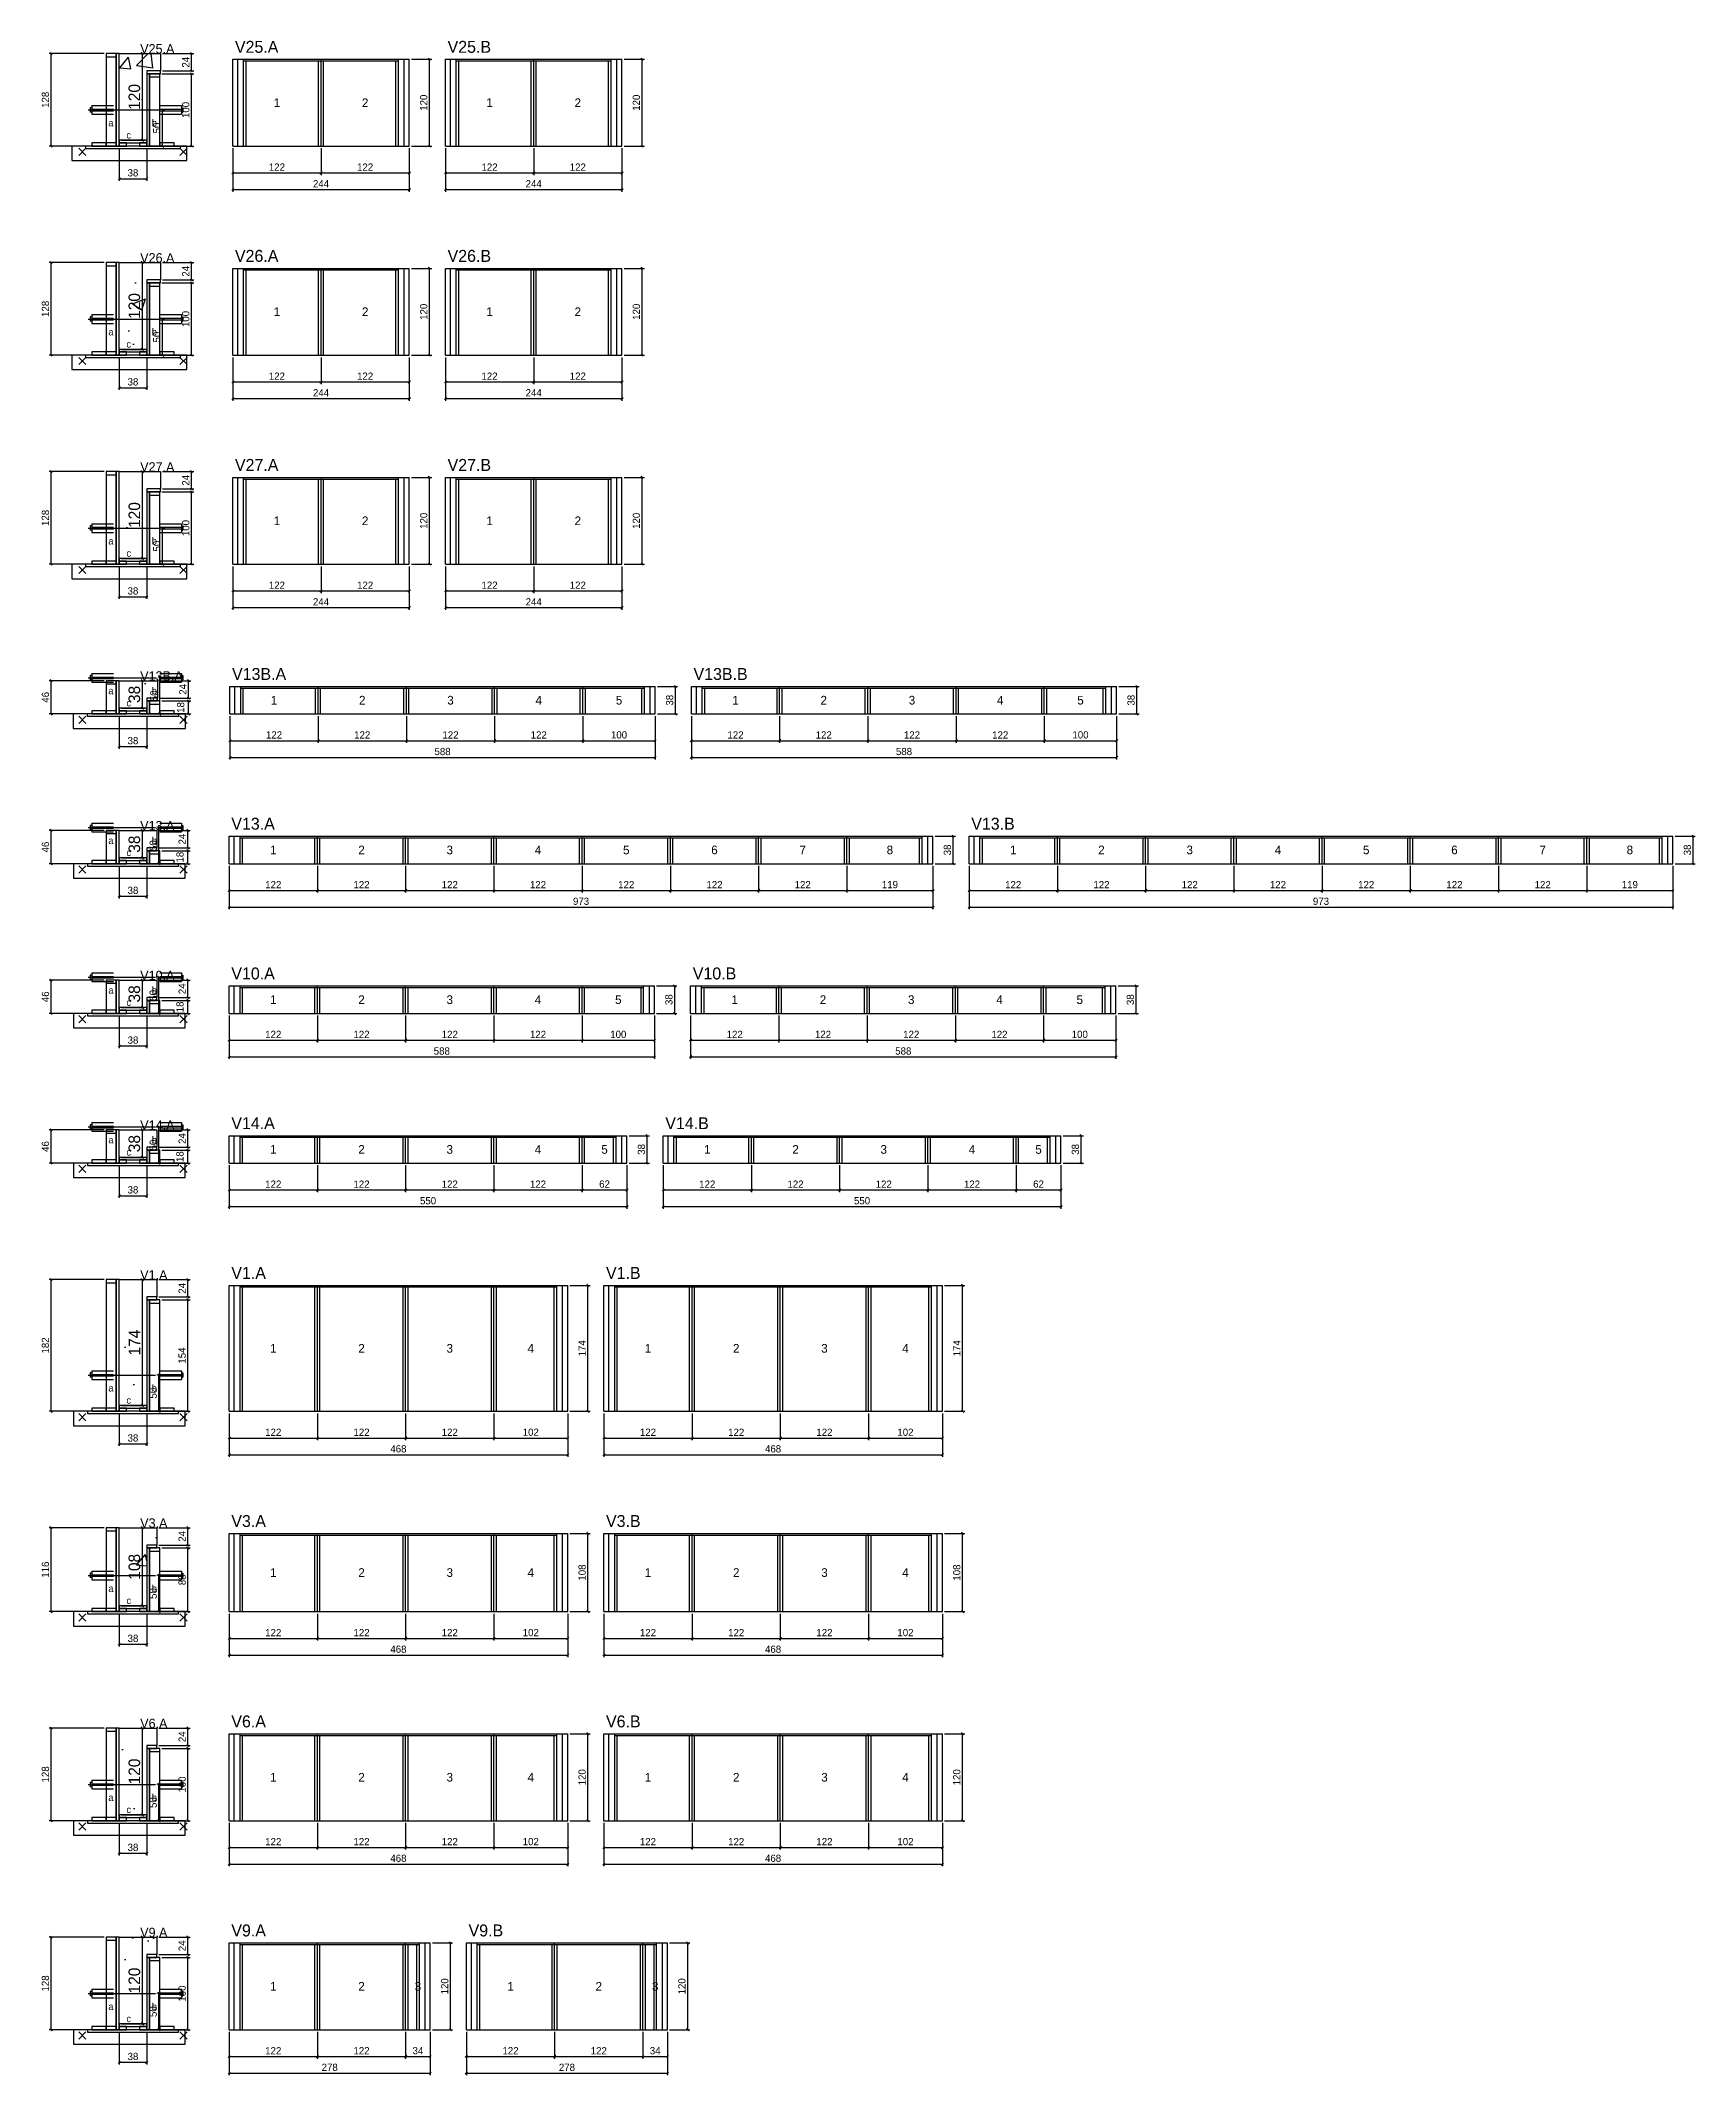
# Model space of a CAD drawing. Extents: x -69 to 3070, y -7854 to 1250.
# Drawn here: x -69 to 2219, y -7854 to -5041 of the extents above; entities that cross this region are included whole.
import ezdxf
from ezdxf.enums import TextEntityAlignment as Align

# ---------------------------------------------------------------- set-up
doc = ezdxf.new("R2010")
doc.units = 0
for name, color, linetype in [('5', 5, 'Continuous'), ('barrote', 126, 'Continuous'), ('CONCRETO', 251, 'Continuous'), ('COTA', 241, 'Continuous'), ('Cota Seção (2x)', 241, 'Continuous'), ('detalhes', 7, 'Continuous'), ('Hachura', 251, 'Continuous'), ('Madeira', 126, 'Continuous'), ('NOMENCLATURA', 7, 'Continuous'), ('Painéis', 200, 'Continuous'), ('presilha', 224, 'Continuous'), ('SARR_2.2x7', 40, 'Continuous'), ('SARR_3.5x7', 81, 'Continuous'), ('SCO-LAJ', 224, 'Continuous'), ('TENSOR', 224, 'Continuous'), ('Texto Seção', 7, 'Continuous')]:
    doc.layers.add(name, color=color, linetype=linetype)
doc.dimstyles.new('PAINEL', dxfattribs={"dimtxt": 10, "dimasz": 3, "dimexe": 3, "dimexo": 3, "dimgap": 3, "dimtad": 1, "dimblk": 'OBLIQUE', "dimblk1": 'OBLIQUE', "dimcen": 2.5, "dimclrd": 4, "dimclre": 4, "dimclrt": 240, "dimazin": 3, "dimtfac": 1, "dimtmove": 0, "dimatfit": 3})
doc.dimstyles.new('SECAO2X', dxfattribs={"dimtxt": 16, "dimasz": 3, "dimexe": 3, "dimexo": 3, "dimgap": 3, "dimtad": 1, "dimblk": 'OBLIQUE', "dimblk1": 'OBLIQUE', "dimcen": 2.5, "dimclrd": 4, "dimclre": 4, "dimclrt": 240, "dimazin": 3, "dimtfac": 1, "dimtmove": 0, "dimatfit": 3})

msp = doc.modelspace()

# ---------------------------------------------------------------- texts
at = {"layer": '5'}
for s, p in [('1', (258, -5127)), ('2', (380, -5127)), ('1', (552, -5127)), ('2', (674, -5127)), ('1', (258, -5416)), ('2', (380, -5416)), ('1', (552, -5416)), ('2', (674, -5416)), ('1', (258, -5705)), ('2', (380, -5705)), ('1', (552, -5705)), ('2', (674, -5705)), ('1', (254, -5953)), ('2', (376, -5953)), ('3', (498, -5953)), ('4', (620, -5953)), ('5', (731, -5953)), ('1', (892, -5953)), ('2', (1014, -5953)), ('3', (1136, -5953)), ('4', (1258, -5953)), ('5', (1369, -5953)), ('1', (253, -6160)), ('2', (375, -6160)), ('3', (497, -6160)), ('4', (619, -6160)), ('5', (741, -6160)), ('6', (863, -6160)), ('7', (985, -6160)), ('8', (1105.5, -6160)), ('1', (1276, -6160)), ('2', (1398, -6160)), ('3', (1520, -6160)), ('4', (1642, -6160)), ('5', (1764, -6160)), ('6', (1886, -6160)), ('7', (2008, -6160)), ('8', (2128.5, -6160)), ('1', (253, -6367)), ('2', (375, -6367)), ('3', (497, -6367)), ('4', (619, -6367)), ('5', (730, -6367)), ('1', (891, -6367)), ('2', (1013, -6367)), ('3', (1135, -6367)), ('4', (1257, -6367)), ('5', (1368, -6367)), ('1', (253, -6574)), ('2', (375, -6574)), ('3', (497, -6574)), ('4', (619, -6574)), ('5', (711, -6574)), ('1', (853, -6574)), ('2', (975, -6574)), ('3', (1097, -6574)), ('4', (1219, -6574)), ('5', (1311, -6574)), ('1', (253, -6849)), ('2', (375, -6849)), ('3', (497, -6849)), ('4', (609, -6849)), ('1', (771, -6849)), ('2', (893, -6849)), ('3', (1015, -6849)), ('4', (1127, -6849)), ('1', (253, -7159)), ('2', (375, -7159)), ('3', (497, -7159)), ('4', (609, -7159)), ('1', (771, -7159)), ('2', (893, -7159)), ('3', (1015, -7159)), ('4', (1127, -7159)), ('1', (253, -7442)), ('2', (375, -7442)), ('3', (497, -7442)), ('4', (609, -7442)), ('1', (771, -7442)), ('2', (893, -7442)), ('3', (1015, -7442)), ('4', (1127, -7442)), ('1', (253, -7731)), ('2', (375, -7731)), ('3', (453, -7731)), ('1', (581, -7731)), ('2', (703, -7731)), ('3', (781, -7731))]:
    msp.add_text(s, height=12, dxfattribs=at).set_placement(p, align=Align.MIDDLE_CENTER)
at = {"layer": 'detalhes'}
for s, p in [('a', (25, -5159.7)), ('c', (50, -5176.5)), ('b', (85, -5159.7)), ('a', (25, -5448.7)), ('b', (85, -5448.7)), ('c', (50, -5465.5)), ('a', (25, -5737.7)), ('b', (85, -5737.7)), ('c', (50, -5754.5)), ('b', (85, -5944.7)), ('a', (25, -5944.7)), ('c', (50, -5961.5)), ('a', (25, -6151.7)), ('b', (85, -6151.7)), ('c', (50, -6168.5)), ('a', (25, -6358.7)), ('b', (85, -6358.7)), ('c', (50, -6375.5)), ('a', (25, -6565.7)), ('c', (50, -6582.5)), ('b', (85, -6565.7)), ('a', (25, -6908.7)), ('c', (50, -6925.5)), ('b', (85, -6908.7)), ('a', (25, -7185.7)), ('c', (50, -7202.5)), ('b', (85, -7185.7)), ('a', (25, -7474.7)), ('b', (85, -7474.7)), ('c', (50, -7491.5)), ('a', (25, -7763.7)), ('b', (85, -7763.7)), ('c', (50, -7780.5))]:
    msp.add_text(s, height=9.6, dxfattribs=at).set_placement(p)
at = {"layer": 'NOMENCLATURA'}
for s, p in [('V25.A', (200, -5058)), ('V25.B', (494, -5058)), ('V26.A', (200, -5347)), ('V26.B', (494, -5347)), ('V27.A', (200, -5636)), ('V27.B', (494, -5636)), ('V13B.A', (196, -5925)), ('V13B.B', (834, -5925)), ('V13.A', (195, -6132)), ('V13.B', (1218, -6132)), ('V10.A', (195, -6339)), ('V10.B', (833, -6339)), ('V14.A', (195, -6546)), ('V14.B', (795, -6546)), ('V1.A', (195, -6753)), ('V1.B', (713, -6753)), ('V3.A', (195, -7096)), ('V3.B', (713, -7096)), ('V6.A', (195, -7373)), ('V6.B', (713, -7373)), ('V9.A', (195, -7662)), ('V9.B', (523, -7662))]:
    msp.add_text(s, height=16.5, dxfattribs=at).set_placement(p)
at = {"layer": 'Texto Seção'}
for s, p in [('V25.A', (69, -5059)), ('V26.A', (69, -5348)), ('V27.A', (69, -5637)), ('V13B.A', (69, -5926)), ('V13.A', (69, -6133)), ('V10.A', (69, -6340)), ('V14.A', (69, -6547)), ('V1.A', (69, -6754)), ('V3.A', (69, -7097)), ('V6.A', (69, -7374)), ('V9.A', (69, -7663))]:
    msp.add_text(s, height=13, dxfattribs=at).set_placement(p)

# ---------------------------------------------------------------- blocks, each defined once
blk = doc.blocks.new('_OBLIQUE')
at = {"color": 0, "linetype": 'BYBLOCK'}
blk.add_line((-0.5, -0.5), (0.5, 0.5), dxfattribs=at)

# ---------------------------------------------------------------- dimensions: what is measured, and where the dimension line sits
at = {"layer": 'COTA'}
for base, p1, p2 in [((-54, -5187), (2, -5187), (22, -5059)), ((140, -5083), (97, -5083), (97, -5059)), ((140, -5187), (96, -5187), (96, -5087)), ((469, -5187), (441, -5187), (441, -5067)), ((763, -5187), (735, -5187), (735, -5067)), ((100, -5187), (96, -5187), (96, -5137)), ((-54, -5476), (2, -5476), (22, -5348)), ((140, -5372), (97, -5372), (97, -5348)), ((469, -5476), (441, -5476), (441, -5356)), ((763, -5476), (735, -5476), (735, -5356)), ((140, -5476), (96, -5476), (96, -5376)), ((100, -5476), (96, -5476), (96, -5426)), ((-54, -5765), (2, -5765), (22, -5637)), ((140, -5661), (97, -5661), (97, -5637)), ((469, -5765), (441, -5765), (441, -5645)), ((763, -5765), (735, -5765), (735, -5645)), ((140, -5765), (96, -5765), (96, -5665)), ((100, -5765), (96, -5765), (96, -5715)), ((-54, -5972), (2, -5972), (22, -5926)), ((96, -5972), (96, -5972), (96, -5922)), ((136, -5950), (93, -5950), (93, -5926)), ((809, -5972), (781, -5972), (781, -5934)), ((1447, -5972), (1419, -5972), (1419, -5934)), ((136, -5972), (96, -5972), (96, -5954)), ((-54, -6179), (2, -6179), (22, -6133)), ((95, -6179), (96, -6179), (96, -6129)), ((135, -6157), (92, -6157), (92, -6133)), ((135, -6179), (96, -6179), (96, -6161)), ((1193, -6179), (1165, -6179), (1165, -6141)), ((2216, -6179), (2188, -6179), (2188, -6141)), ((-54, -6386), (2, -6386), (22, -6340)), ((95, -6386), (96, -6386), (96, -6336)), ((135, -6364), (92, -6364), (92, -6340)), ((808, -6386), (780, -6386), (780, -6348)), ((1446, -6386), (1418, -6386), (1418, -6348)), ((135, -6386), (96, -6386), (96, -6368)), ((-54, -6593), (2, -6593), (22, -6547)), ((95, -6593), (96, -6593), (96, -6543)), ((135, -6571), (92, -6571), (92, -6547)), ((770, -6593), (742, -6593), (742, -6555)), ((1370, -6593), (1342, -6593), (1342, -6555)), ((135, -6593), (96, -6593), (96, -6575)), ((-54, -6936), (2, -6936), (22, -6754)), ((135, -6778), (92, -6778), (92, -6754)), ((688, -6936), (660, -6936), (660, -6762)), ((1206, -6936), (1178, -6936), (1178, -6762)), ((135, -6936), (96, -6936), (96, -6782)), ((95, -6936), (96, -6936), (96, -6886)), ((-54, -7213), (2, -7213), (22, -7097)), ((135, -7121), (92, -7121), (92, -7097)), ((688, -7213), (660, -7213), (660, -7105)), ((1206, -7213), (1178, -7213), (1178, -7105)), ((135, -7213), (96, -7213), (96, -7125)), ((95, -7213), (96, -7213), (96, -7163)), ((-54, -7502), (2, -7502), (22, -7374)), ((135, -7398), (92, -7398), (92, -7374)), ((688, -7502), (660, -7502), (660, -7382)), ((1206, -7502), (1178, -7502), (1178, -7382)), ((135, -7502), (96, -7502), (96, -7402)), ((95, -7502), (96, -7502), (96, -7452)), ((-54, -7791), (2, -7791), (22, -7663)), ((135, -7687), (92, -7687), (92, -7663)), ((498, -7791), (470, -7791), (470, -7671)), ((826, -7791), (798, -7791), (798, -7671)), ((135, -7791), (96, -7791), (96, -7691)), ((95, -7791), (96, -7791), (96, -7741))]:
    msp.add_linear_dim(base=base, p1=p1, p2=p2, angle=90, dimstyle='PAINEL', dxfattribs=at).render()
for base, p1, p2 in [((40, -5232), (40, -5187), (78, -5187)), ((197, -5224), (197, -5187), (319, -5187)), ((197, -5247), (197, -5187), (441, -5187)), ((319, -5224), (319, -5187), (441, -5187)), ((491, -5224), (491, -5187), (613, -5187)), ((491, -5247), (491, -5187), (735, -5187)), ((613, -5224), (613, -5187), (735, -5187)), ((40, -5521), (40, -5476), (78, -5476)), ((197, -5513), (197, -5476), (319, -5476)), ((197, -5536), (197, -5476), (441, -5476)), ((319, -5513), (319, -5476), (441, -5476)), ((491, -5513), (491, -5476), (613, -5476)), ((491, -5536), (491, -5476), (735, -5476)), ((613, -5513), (613, -5476), (735, -5476)), ((40, -5810), (40, -5765), (78, -5765)), ((197, -5802), (197, -5765), (319, -5765)), ((197, -5825), (197, -5765), (441, -5765)), ((319, -5802), (319, -5765), (441, -5765)), ((491, -5802), (491, -5765), (613, -5765)), ((491, -5825), (491, -5765), (735, -5765)), ((613, -5802), (613, -5765), (735, -5765)), ((40, -6017), (40, -5972), (78, -5972)), ((193, -6009), (193, -5972), (315, -5972)), ((193, -6032), (193, -5972), (781, -5972)), ((315, -6009), (315, -5972), (437, -5972)), ((437, -6009), (437, -5972), (559, -5972)), ((559, -6009), (559, -5972), (681, -5972)), ((681, -6009), (681, -5972), (781, -5972)), ((831, -6009), (831, -5972), (953, -5972)), ((831, -6032), (831, -5972), (1419, -5972)), ((953, -6009), (953, -5972), (1075, -5972)), ((1075, -6009), (1075, -5972), (1197, -5972)), ((1197, -6009), (1197, -5972), (1319, -5972)), ((1319, -6009), (1319, -5972), (1419, -5972)), ((40, -6224), (40, -6179), (78, -6179)), ((192, -6216), (192, -6179), (314, -6179)), ((192, -6239), (192, -6179), (1165, -6179)), ((314, -6216), (314, -6179), (436, -6179)), ((436, -6216), (436, -6179), (558, -6179)), ((558, -6216), (558, -6179), (680, -6179)), ((680, -6216), (680, -6179), (802, -6179)), ((802, -6216), (802, -6179), (924, -6179)), ((924, -6216), (924, -6179), (1046, -6179)), ((1046, -6216), (1046, -6179), (1165, -6179)), ((1215, -6216), (1215, -6179), (1337, -6179)), ((1215, -6239), (1215, -6179), (2188, -6179)), ((1337, -6216), (1337, -6179), (1459, -6179)), ((1459, -6216), (1459, -6179), (1581, -6179)), ((1581, -6216), (1581, -6179), (1703, -6179)), ((1703, -6216), (1703, -6179), (1825, -6179)), ((1825, -6216), (1825, -6179), (1947, -6179)), ((1947, -6216), (1947, -6179), (2069, -6179)), ((2069, -6216), (2069, -6179), (2188, -6179)), ((40, -6431), (40, -6386), (78, -6386)), ((192, -6423), (192, -6386), (314, -6386)), ((192, -6446), (192, -6386), (780, -6386)), ((314, -6423), (314, -6386), (436, -6386)), ((436, -6423), (436, -6386), (558, -6386)), ((558, -6423), (558, -6386), (680, -6386)), ((680, -6423), (680, -6386), (780, -6386)), ((830, -6423), (830, -6386), (952, -6386)), ((830, -6446), (830, -6386), (1418, -6386)), ((952, -6423), (952, -6386), (1074, -6386)), ((1074, -6423), (1074, -6386), (1196, -6386)), ((1196, -6423), (1196, -6386), (1318, -6386)), ((1318, -6423), (1318, -6386), (1418, -6386)), ((40, -6638), (40, -6593), (78, -6593)), ((192, -6630), (192, -6593), (314, -6593)), ((192, -6653), (192, -6593), (742, -6593)), ((314, -6630), (314, -6593), (436, -6593)), ((436, -6630), (436, -6593), (558, -6593)), ((558, -6630), (558, -6593), (680, -6593)), ((680, -6630), (680, -6593), (742, -6593)), ((792, -6630), (792, -6593), (914, -6593)), ((792, -6653), (792, -6593), (1342, -6593)), ((914, -6630), (914, -6593), (1036, -6593)), ((1036, -6630), (1036, -6593), (1158, -6593)), ((1158, -6630), (1158, -6593), (1280, -6593)), ((1280, -6630), (1280, -6593), (1342, -6593)), ((40, -6981), (40, -6936), (78, -6936)), ((192, -6973), (192, -6936), (314, -6936)), ((192, -6996), (192, -6936), (660, -6936)), ((314, -6973), (314, -6936), (436, -6936)), ((436, -6973), (436, -6936), (558, -6936)), ((558, -6973), (558, -6936), (660, -6936)), ((710, -6973), (710, -6936), (832, -6936)), ((710, -6996), (710, -6936), (1178, -6936)), ((832, -6973), (832, -6936), (954, -6936)), ((954, -6973), (954, -6936), (1076, -6936)), ((1076, -6973), (1076, -6936), (1178, -6936)), ((40, -7258), (40, -7213), (78, -7213)), ((192, -7250), (192, -7213), (314, -7213)), ((192, -7273), (192, -7213), (660, -7213)), ((314, -7250), (314, -7213), (436, -7213)), ((436, -7250), (436, -7213), (558, -7213)), ((558, -7250), (558, -7213), (660, -7213)), ((710, -7250), (710, -7213), (832, -7213)), ((710, -7273), (710, -7213), (1178, -7213)), ((832, -7250), (832, -7213), (954, -7213)), ((954, -7250), (954, -7213), (1076, -7213)), ((1076, -7250), (1076, -7213), (1178, -7213)), ((40, -7547), (40, -7502), (78, -7502)), ((192, -7539), (192, -7502), (314, -7502)), ((192, -7562), (192, -7502), (660, -7502)), ((314, -7539), (314, -7502), (436, -7502)), ((436, -7539), (436, -7502), (558, -7502)), ((558, -7539), (558, -7502), (660, -7502)), ((710, -7539), (710, -7502), (832, -7502)), ((710, -7562), (710, -7502), (1178, -7502)), ((832, -7539), (832, -7502), (954, -7502)), ((954, -7539), (954, -7502), (1076, -7502)), ((1076, -7539), (1076, -7502), (1178, -7502)), ((40, -7836), (40, -7791), (78, -7791)), ((192, -7828), (192, -7791), (314, -7791)), ((192, -7851), (192, -7791), (470, -7791)), ((314, -7828), (314, -7791), (436, -7791)), ((436, -7828), (436, -7791), (470, -7791)), ((520, -7828), (520, -7791), (642, -7791)), ((520, -7851), (520, -7791), (798, -7791)), ((642, -7828), (642, -7791), (764, -7791)), ((764, -7828), (764, -7791), (798, -7791))]:
    msp.add_linear_dim(base=base, p1=p1, p2=p2, dimstyle='PAINEL', dxfattribs=at).render()
at = {"layer": 'Cota Seção (2x)'}
for base, p1, p2 in [((72, -5179), (40, -5179), (40, -5059)), ((72, -5468), (40, -5468), (40, -5348)), ((72, -5757), (40, -5757), (40, -5637)), ((72, -5964), (40, -5964), (40, -5926)), ((72, -6171), (40, -6171), (40, -6133)), ((72, -6378), (40, -6378), (40, -6340)), ((72, -6585), (40, -6585), (40, -6547)), ((72, -6928), (40, -6928), (40, -6754)), ((72, -7205), (40, -7205), (40, -7097)), ((72, -7494), (40, -7494), (40, -7374)), ((72, -7783), (40, -7783), (40, -7663))]:
    msp.add_linear_dim(base=base, p1=p1, p2=p2, angle=90, dimstyle='SECAO2X', dxfattribs=at).render()

# ---------------------------------------------------------------- hatches: boundary and pattern name
at = {"layer": 'Hachura'}
h = msp.add_hatch(dxfattribs=at)
h.set_pattern_fill('AR-CONC')
h.paths.add_polyline_path([(40, -5179), (40, -5059), (97, -5059), (97, -5083), (78, -5083), (78, -5179)])
h = msp.add_hatch(dxfattribs=at)
h.set_pattern_fill('AR-CONC')
h.paths.add_polyline_path([(40, -5468), (40, -5348), (97, -5348), (97, -5372), (78, -5372), (78, -5468)])
h = msp.add_hatch(dxfattribs=at)
h.set_pattern_fill('AR-CONC')
h.paths.add_polyline_path([(40, -5757), (40, -5637), (97, -5637), (97, -5661), (78, -5661), (78, -5757)])
h = msp.add_hatch(dxfattribs=at)
h.set_pattern_fill('AR-CONC')
h.paths.add_polyline_path([(40, -5964), (40, -5926), (93, -5926), (93, -5950), (78, -5950), (78, -5964)])
h = msp.add_hatch(dxfattribs=at)
h.set_pattern_fill('AR-CONC')
h.paths.add_polyline_path([(40, -6171), (40, -6133), (92, -6133), (92, -6157), (78, -6157), (78, -6171)])
h = msp.add_hatch(dxfattribs=at)
h.set_pattern_fill('AR-CONC')
h.paths.add_polyline_path([(40, -6378), (40, -6340), (92, -6340), (92, -6364), (78, -6364), (78, -6378)])
h = msp.add_hatch(dxfattribs=at)
h.set_pattern_fill('AR-CONC')
h.paths.add_polyline_path([(40, -6585), (40, -6547), (92, -6547), (92, -6571), (78, -6571), (78, -6585)])
h = msp.add_hatch(dxfattribs=at)
h.set_pattern_fill('AR-CONC')
h.paths.add_polyline_path([(40, -6928), (40, -6754), (92, -6754), (92, -6778), (78, -6778), (78, -6928)])
h = msp.add_hatch(dxfattribs=at)
h.set_pattern_fill('AR-CONC')
h.paths.add_polyline_path([(40, -7205), (40, -7097), (92, -7097), (92, -7121), (78, -7121), (78, -7205)])
h = msp.add_hatch(dxfattribs=at)
h.set_pattern_fill('AR-CONC')
h.paths.add_polyline_path([(40, -7494), (40, -7374), (92, -7374), (92, -7398), (78, -7398), (78, -7494)])
h = msp.add_hatch(dxfattribs=at)
h.set_pattern_fill('AR-CONC')
h.paths.add_polyline_path([(40, -7783), (40, -7663), (92, -7663), (92, -7687), (78, -7687), (78, -7783)])

# ---------------------------------------------------------------- linework, layer by layer
for p, q in [((0, -5134), (0, -5140)), ((2, -5134), (0, -5134)), ((2, -5140), (0, -5140)), ((2, -5131), (32, -5131)), ((2, -5131), (2, -5143)), ((2, -5136), (32, -5136)), ((2, -5138), (32, -5138)), ((2, -5143), (32, -5143)), ((96, -5131), (126, -5131)), ((96, -5136), (126, -5136)), ((96, -5138), (126, -5138)), ((96, -5143), (126, -5143)), ((126, -5131), (126, -5143)), ((126, -5134), (128, -5134)), ((126, -5140), (128, -5140)), ((128, -5134), (128, -5140)), ((0, -5423), (0, -5429)), ((2, -5423), (0, -5423)), ((2, -5420), (32, -5420)), ((2, -5420), (2, -5432)), ((2, -5425), (32, -5425)), ((2, -5427), (32, -5427)), ((96, -5420), (126, -5420)), ((96, -5425), (126, -5425)), ((96, -5427), (126, -5427)), ((126, -5420), (126, -5432)), ((126, -5423), (128, -5423)), ((128, -5423), (128, -5429)), ((2, -5429), (0, -5429)), ((2, -5432), (32, -5432)), ((96, -5432), (126, -5432)), ((126, -5429), (128, -5429)), ((2, -5709), (32, -5709)), ((2, -5709), (2, -5721)), ((96, -5709), (126, -5709)), ((126, -5709), (126, -5721)), ((0, -5712), (0, -5718)), ((2, -5712), (0, -5712)), ((2, -5718), (0, -5718)), ((2, -5714), (32, -5714)), ((2, -5716), (32, -5716)), ((2, -5721), (32, -5721)), ((96, -5714), (126, -5714)), ((96, -5716), (126, -5716)), ((96, -5721), (126, -5721)), ((126, -5712), (128, -5712)), ((126, -5718), (128, -5718)), ((128, -5712), (128, -5718)), ((0, -5919), (0, -5925)), ((2, -5919), (0, -5919)), ((2, -5925), (0, -5925)), ((2, -5916), (32, -5916)), ((2, -5916), (2, -5928)), ((2, -5921), (32, -5921)), ((2, -5923), (32, -5923)), ((2, -5928), (32, -5928)), ((96, -5916), (126, -5916)), ((96, -5921), (126, -5921)), ((96, -5923), (126, -5923)), ((96, -5928), (126, -5928)), ((126, -5916), (126, -5928)), ((126, -5919), (128, -5919)), ((126, -5925), (128, -5925)), ((128, -5919), (128, -5925)), ((0, -6126), (0, -6132)), ((2, -6126), (0, -6126)), ((2, -6123), (32, -6123)), ((2, -6123), (2, -6135)), ((2, -6128), (32, -6128)), ((2, -6130), (32, -6130)), ((96, -6123), (126, -6123)), ((96, -6128), (126, -6128)), ((96, -6130), (126, -6130)), ((126, -6123), (126, -6135)), ((126, -6126), (128, -6126)), ((128, -6126), (128, -6132)), ((2, -6132), (0, -6132)), ((2, -6135), (32, -6135)), ((96, -6135), (126, -6135)), ((126, -6132), (128, -6132)), ((0, -6333), (0, -6339)), ((2, -6333), (0, -6333)), ((2, -6339), (0, -6339)), ((2, -6330), (32, -6330)), ((2, -6330), (2, -6342)), ((2, -6335), (32, -6335)), ((2, -6337), (32, -6337)), ((2, -6342), (32, -6342)), ((96, -6330), (126, -6330)), ((96, -6335), (126, -6335)), ((96, -6337), (126, -6337)), ((96, -6342), (126, -6342)), ((126, -6330), (126, -6342)), ((126, -6333), (128, -6333)), ((126, -6339), (128, -6339)), ((128, -6333), (128, -6339)), ((0, -6540), (0, -6546)), ((2, -6540), (0, -6540)), ((2, -6546), (0, -6546)), ((2, -6537), (32, -6537)), ((2, -6537), (2, -6549)), ((2, -6542), (32, -6542)), ((2, -6544), (32, -6544)), ((2, -6549), (32, -6549)), ((96, -6537), (126, -6537)), ((96, -6542), (126, -6542)), ((96, -6544), (126, -6544)), ((96, -6549), (126, -6549)), ((126, -6537), (126, -6549)), ((126, -6540), (128, -6540)), ((126, -6546), (128, -6546)), ((128, -6540), (128, -6546)), ((0, -6883), (0, -6889)), ((2, -6883), (0, -6883)), ((2, -6889), (0, -6889)), ((2, -6880), (32, -6880)), ((2, -6880), (2, -6892)), ((2, -6885), (32, -6885)), ((2, -6887), (32, -6887)), ((96, -6880), (126, -6880)), ((96, -6885), (126, -6885)), ((96, -6887), (126, -6887)), ((126, -6880), (126, -6892)), ((126, -6883), (128, -6883)), ((126, -6889), (128, -6889)), ((128, -6883), (128, -6889)), ((2, -6892), (32, -6892)), ((96, -6892), (126, -6892)), ((0, -7160), (0, -7166)), ((2, -7160), (0, -7160)), ((2, -7166), (0, -7166)), ((2, -7157), (32, -7157)), ((2, -7157), (2, -7169)), ((2, -7162), (32, -7162)), ((2, -7164), (32, -7164)), ((2, -7169), (32, -7169)), ((96, -7157), (126, -7157)), ((96, -7162), (126, -7162)), ((96, -7164), (126, -7164)), ((96, -7169), (126, -7169)), ((126, -7157), (126, -7169)), ((126, -7160), (128, -7160)), ((126, -7166), (128, -7166)), ((128, -7160), (128, -7166)), ((0, -7449), (0, -7455)), ((2, -7449), (0, -7449)), ((2, -7446), (32, -7446)), ((2, -7446), (2, -7458)), ((2, -7451), (32, -7451)), ((2, -7453), (32, -7453)), ((96, -7446), (126, -7446)), ((96, -7451), (126, -7451)), ((96, -7453), (126, -7453)), ((126, -7446), (126, -7458)), ((126, -7449), (128, -7449)), ((128, -7449), (128, -7455)), ((2, -7455), (0, -7455)), ((2, -7458), (32, -7458)), ((96, -7458), (126, -7458)), ((126, -7455), (128, -7455)), ((2, -7735), (32, -7735)), ((2, -7735), (2, -7747)), ((96, -7735), (126, -7735)), ((126, -7735), (126, -7747)), ((0, -7738), (0, -7744)), ((2, -7738), (0, -7738)), ((2, -7744), (0, -7744)), ((2, -7740), (32, -7740)), ((2, -7742), (32, -7742)), ((2, -7747), (32, -7747)), ((96, -7740), (126, -7740)), ((96, -7742), (126, -7742)), ((96, -7747), (126, -7747)), ((126, -7738), (128, -7738)), ((126, -7744), (128, -7744)), ((128, -7738), (128, -7744))]:
    msp.add_line(p, q)
at = {"layer": 'barrote'}
for points in [[(-25.5, -5207), (133.5, -5207), (133.5, -5187), (-25.5, -5187)], [(-25.5, -5496), (133.5, -5496), (133.5, -5476), (-25.5, -5476)], [(-25.5, -5785), (133.5, -5785), (133.5, -5765), (-25.5, -5765)], [(-23.5, -5992), (131.5, -5992), (131.5, -5972), (-23.5, -5972)], [(-23, -6199), (131, -6199), (131, -6179), (-23, -6179)], [(-23, -6406), (131, -6406), (131, -6386), (-23, -6386)], [(-23, -6613), (131, -6613), (131, -6593), (-23, -6593)], [(-23, -6956), (131, -6956), (131, -6936), (-23, -6936)], [(-23, -7233), (131, -7233), (131, -7213), (-23, -7213)], [(-23, -7522), (131, -7522), (131, -7502), (-23, -7502)], [(-23, -7811), (131, -7811), (131, -7791), (-23, -7791)]]:
    msp.add_lwpolyline(points, close=True, dxfattribs=at)
at = {"layer": 'CONCRETO'}
for points in [[(40, -5179), (40, -5059), (97, -5059), (97, -5083), (78, -5083), (78, -5179)], [(40, -5468), (40, -5348), (97, -5348), (97, -5372), (78, -5372), (78, -5468)], [(40, -5757), (40, -5637), (97, -5637), (97, -5661), (78, -5661), (78, -5757)], [(40, -5964), (40, -5926), (93, -5926), (93, -5950), (78, -5950), (78, -5964)], [(40, -6171), (40, -6133), (92, -6133), (92, -6157), (78, -6157), (78, -6171)], [(40, -6378), (40, -6340), (92, -6340), (92, -6364), (78, -6364), (78, -6378)], [(40, -6585), (40, -6547), (92, -6547), (92, -6571), (78, -6571), (78, -6585)], [(40, -6928), (40, -6754), (92, -6754), (92, -6778), (78, -6778), (78, -6928)], [(40, -7205), (40, -7097), (92, -7097), (92, -7121), (78, -7121), (78, -7205)], [(40, -7494), (40, -7374), (92, -7374), (92, -7398), (78, -7398), (78, -7494)], [(40, -7783), (40, -7663), (92, -7663), (92, -7687), (78, -7687), (78, -7783)]]:
    msp.add_lwpolyline(points, close=True, dxfattribs=at)
at = {"layer": 'Madeira'}
for points in [[(22, -5187), (36, -5187), (36, -5059), (22, -5059)], [(22, -5063.4), (36, -5063.4), (36, -5059), (22, -5059)], [(82, -5187), (96, -5187), (96, -5087), (82, -5087)], [(82, -5091.4), (96, -5091.4), (96, -5087), (82, -5087)], [(2, -5187), (22, -5187), (22, -5182.6), (2, -5182.6)], [(22, -5187), (36, -5187), (36, -5182.6), (22, -5182.6)], [(40, -5187), (50, -5187), (50, -5182.6), (40, -5182.6)], [(68, -5187), (78, -5187), (78, -5182.6), (68, -5182.6)], [(96, -5187), (116, -5187), (116, -5182.6), (96, -5182.6)], [(22, -5476), (36, -5476), (36, -5348), (22, -5348)], [(22, -5352.4), (36, -5352.4), (36, -5348), (22, -5348)], [(82, -5476), (96, -5476), (96, -5376), (82, -5376)], [(82, -5380.4), (96, -5380.4), (96, -5376), (82, -5376)], [(2, -5476), (22, -5476), (22, -5471.6), (2, -5471.6)], [(22, -5476), (36, -5476), (36, -5471.6), (22, -5471.6)], [(40, -5476), (50, -5476), (50, -5471.6), (40, -5471.6)], [(68, -5476), (78, -5476), (78, -5471.6), (68, -5471.6)], [(96, -5476), (116, -5476), (116, -5471.6), (96, -5471.6)], [(22, -5765), (36, -5765), (36, -5637), (22, -5637)], [(22, -5641.4), (36, -5641.4), (36, -5637), (22, -5637)], [(82, -5765), (96, -5765), (96, -5665), (82, -5665)], [(82, -5669.4), (96, -5669.4), (96, -5665), (82, -5665)], [(2, -5765), (22, -5765), (22, -5760.6), (2, -5760.6)], [(22, -5765), (36, -5765), (36, -5760.6), (22, -5760.6)], [(40, -5765), (50, -5765), (50, -5760.6), (40, -5760.6)], [(68, -5765), (78, -5765), (78, -5760.6), (68, -5760.6)], [(96, -5765), (116, -5765), (116, -5760.6), (96, -5760.6)], [(22, -5972), (36, -5972), (36, -5926), (22, -5926)], [(22, -5930.4), (36, -5930.4), (36, -5926), (22, -5926)], [(82, -5972), (96, -5972), (96, -5954), (82, -5954)], [(82, -5958.4), (96, -5958.4), (96, -5954), (82, -5954)], [(2, -5972), (22, -5972), (22, -5967.6), (2, -5967.6)], [(22, -5972), (36, -5972), (36, -5967.6), (22, -5967.6)], [(40, -5972), (50, -5972), (50, -5967.6), (40, -5967.6)], [(68, -5972), (78, -5972), (78, -5967.6), (68, -5967.6)], [(96, -5972), (116, -5972), (116, -5967.6), (96, -5967.6)], [(22, -6179), (36, -6179), (36, -6133), (22, -6133)], [(22, -6137.4), (36, -6137.4), (36, -6133), (22, -6133)], [(2, -6179), (22, -6179), (22, -6174.6), (2, -6174.6)], [(22, -6179), (36, -6179), (36, -6174.6), (22, -6174.6)], [(40, -6179), (50, -6179), (50, -6174.6), (40, -6174.6)], [(68, -6179), (78, -6179), (78, -6174.6), (68, -6174.6)], [(82, -6179), (96, -6179), (96, -6161), (82, -6161)], [(82, -6165.4), (96, -6165.4), (96, -6161), (82, -6161)], [(96, -6179), (116, -6179), (116, -6174.6), (96, -6174.6)], [(22, -6386), (36, -6386), (36, -6340), (22, -6340)], [(22, -6344.4), (36, -6344.4), (36, -6340), (22, -6340)], [(2, -6386), (22, -6386), (22, -6381.6), (2, -6381.6)], [(22, -6386), (36, -6386), (36, -6381.6), (22, -6381.6)], [(40, -6386), (50, -6386), (50, -6381.6), (40, -6381.6)], [(68, -6386), (78, -6386), (78, -6381.6), (68, -6381.6)], [(82, -6386), (96, -6386), (96, -6368), (82, -6368)], [(82, -6372.4), (96, -6372.4), (96, -6368), (82, -6368)], [(96, -6386), (116, -6386), (116, -6381.6), (96, -6381.6)], [(22, -6593), (36, -6593), (36, -6547), (22, -6547)], [(22, -6551.4), (36, -6551.4), (36, -6547), (22, -6547)], [(82, -6593), (96, -6593), (96, -6575), (82, -6575)], [(82, -6579.4), (96, -6579.4), (96, -6575), (82, -6575)], [(2, -6593), (22, -6593), (22, -6588.6), (2, -6588.6)], [(22, -6593), (36, -6593), (36, -6588.6), (22, -6588.6)], [(40, -6593), (50, -6593), (50, -6588.6), (40, -6588.6)], [(68, -6593), (78, -6593), (78, -6588.6), (68, -6588.6)], [(96, -6593), (116, -6593), (116, -6588.6), (96, -6588.6)], [(22, -6936), (36, -6936), (36, -6754), (22, -6754)], [(22, -6758.4), (36, -6758.4), (36, -6754), (22, -6754)], [(82, -6936), (96, -6936), (96, -6782), (82, -6782)], [(82, -6786.4), (96, -6786.4), (96, -6782), (82, -6782)], [(2, -6936), (22, -6936), (22, -6931.6), (2, -6931.6)], [(22, -6936), (36, -6936), (36, -6931.6), (22, -6931.6)], [(40, -6936), (50, -6936), (50, -6931.6), (40, -6931.6)], [(68, -6936), (78, -6936), (78, -6931.6), (68, -6931.6)], [(96, -6936), (116, -6936), (116, -6931.6), (96, -6931.6)], [(22, -7213), (36, -7213), (36, -7097), (22, -7097)], [(22, -7101.4), (36, -7101.4), (36, -7097), (22, -7097)], [(82, -7213), (96, -7213), (96, -7125), (82, -7125)], [(82, -7129.4), (96, -7129.4), (96, -7125), (82, -7125)], [(2, -7213), (22, -7213), (22, -7208.6), (2, -7208.6)], [(22, -7213), (36, -7213), (36, -7208.6), (22, -7208.6)], [(40, -7213), (50, -7213), (50, -7208.6), (40, -7208.6)], [(68, -7213), (78, -7213), (78, -7208.6), (68, -7208.6)], [(96, -7213), (116, -7213), (116, -7208.6), (96, -7208.6)], [(22, -7502), (36, -7502), (36, -7374), (22, -7374)], [(22, -7378.4), (36, -7378.4), (36, -7374), (22, -7374)], [(82, -7502), (96, -7502), (96, -7402), (82, -7402)], [(82, -7406.4), (96, -7406.4), (96, -7402), (82, -7402)], [(2, -7502), (22, -7502), (22, -7497.6), (2, -7497.6)], [(22, -7502), (36, -7502), (36, -7497.6), (22, -7497.6)], [(40, -7502), (50, -7502), (50, -7497.6), (40, -7497.6)], [(68, -7502), (78, -7502), (78, -7497.6), (68, -7497.6)], [(96, -7502), (116, -7502), (116, -7497.6), (96, -7497.6)], [(22, -7791), (36, -7791), (36, -7663), (22, -7663)], [(22, -7667.4), (36, -7667.4), (36, -7663), (22, -7663)], [(82, -7791), (96, -7791), (96, -7691), (82, -7691)], [(82, -7695.4), (96, -7695.4), (96, -7691), (82, -7691)], [(2, -7791), (22, -7791), (22, -7786.6), (2, -7786.6)], [(22, -7791), (36, -7791), (36, -7786.6), (22, -7786.6)], [(40, -7791), (50, -7791), (50, -7786.6), (40, -7786.6)], [(68, -7791), (78, -7791), (78, -7786.6), (68, -7786.6)], [(96, -7791), (116, -7791), (116, -7786.6), (96, -7786.6)]]:
    msp.add_lwpolyline(points, close=True, dxfattribs=at)
at = {"layer": 'Painéis'}
for p, q in [((197, -5067), (319, -5067)), ((197, -5187), (197, -5067)), ((319, -5187), (319, -5067)), ((319, -5067), (441, -5067)), ((319, -5187), (319, -5067)), ((441, -5187), (441, -5067)), ((491, -5067), (613, -5067)), ((491, -5187), (491, -5067)), ((613, -5187), (613, -5067)), ((613, -5067), (735, -5067)), ((613, -5187), (613, -5067)), ((735, -5187), (735, -5067)), ((197, -5187), (319, -5187)), ((319, -5187), (441, -5187)), ((491, -5187), (613, -5187)), ((613, -5187), (735, -5187)), ((197, -5356), (319, -5356)), ((197, -5476), (197, -5356)), ((319, -5476), (319, -5356)), ((319, -5356), (441, -5356)), ((319, -5476), (319, -5356)), ((441, -5476), (441, -5356)), ((491, -5356), (613, -5356)), ((491, -5476), (491, -5356)), ((613, -5476), (613, -5356)), ((613, -5356), (735, -5356)), ((613, -5476), (613, -5356)), ((735, -5476), (735, -5356)), ((197, -5476), (319, -5476)), ((319, -5476), (441, -5476)), ((491, -5476), (613, -5476)), ((613, -5476), (735, -5476)), ((197, -5645), (319, -5645)), ((197, -5765), (197, -5645)), ((319, -5765), (319, -5645)), ((319, -5645), (441, -5645)), ((319, -5765), (319, -5645)), ((441, -5765), (441, -5645)), ((491, -5645), (613, -5645)), ((491, -5765), (491, -5645)), ((613, -5765), (613, -5645)), ((613, -5645), (735, -5645)), ((613, -5765), (613, -5645)), ((735, -5765), (735, -5645)), ((197, -5765), (319, -5765)), ((319, -5765), (441, -5765)), ((491, -5765), (613, -5765)), ((613, -5765), (735, -5765)), ((193, -5934), (315, -5934)), ((193, -5972), (193, -5934)), ((315, -5972), (315, -5934)), ((315, -5934), (437, -5934)), ((315, -5972), (315, -5934)), ((437, -5972), (437, -5934)), ((437, -5934), (559, -5934)), ((437, -5972), (437, -5934)), ((559, -5972), (559, -5934)), ((559, -5934), (681, -5934)), ((559, -5972), (559, -5934)), ((681, -5972), (681, -5934)), ((681, -5934), (781, -5934)), ((681, -5972), (681, -5934)), ((781, -5972), (781, -5934)), ((831, -5934), (953, -5934)), ((831, -5972), (831, -5934)), ((953, -5972), (953, -5934)), ((953, -5934), (1075, -5934)), ((953, -5972), (953, -5934)), ((1075, -5972), (1075, -5934)), ((1075, -5934), (1197, -5934)), ((1075, -5972), (1075, -5934)), ((1197, -5972), (1197, -5934)), ((1197, -5934), (1319, -5934)), ((1197, -5972), (1197, -5934)), ((1319, -5972), (1319, -5934)), ((1319, -5934), (1419, -5934)), ((1319, -5972), (1319, -5934)), ((1419, -5972), (1419, -5934)), ((193, -5972), (315, -5972)), ((315, -5972), (437, -5972)), ((437, -5972), (559, -5972)), ((559, -5972), (681, -5972)), ((681, -5972), (781, -5972)), ((831, -5972), (953, -5972)), ((953, -5972), (1075, -5972)), ((1075, -5972), (1197, -5972)), ((1197, -5972), (1319, -5972)), ((1319, -5972), (1419, -5972)), ((192, -6141), (314, -6141)), ((192, -6179), (192, -6141)), ((314, -6179), (314, -6141)), ((314, -6141), (436, -6141)), ((314, -6179), (314, -6141)), ((436, -6179), (436, -6141)), ((436, -6141), (558, -6141)), ((436, -6179), (436, -6141)), ((558, -6179), (558, -6141)), ((558, -6141), (680, -6141)), ((558, -6179), (558, -6141)), ((680, -6179), (680, -6141)), ((680, -6141), (802, -6141)), ((680, -6179), (680, -6141)), ((802, -6179), (802, -6141)), ((802, -6141), (924, -6141)), ((802, -6179), (802, -6141)), ((924, -6179), (924, -6141)), ((924, -6141), (1046, -6141)), ((924, -6179), (924, -6141)), ((1046, -6179), (1046, -6141)), ((1046, -6141), (1165, -6141)), ((1046, -6179), (1046, -6141)), ((1165, -6179), (1165, -6141)), ((1215, -6141), (1337, -6141)), ((1215, -6179), (1215, -6141)), ((1337, -6179), (1337, -6141)), ((1337, -6141), (1459, -6141)), ((1337, -6179), (1337, -6141)), ((1459, -6179), (1459, -6141)), ((1459, -6141), (1581, -6141)), ((1459, -6179), (1459, -6141)), ((1581, -6179), (1581, -6141)), ((1581, -6141), (1703, -6141)), ((1581, -6179), (1581, -6141)), ((1703, -6179), (1703, -6141)), ((1703, -6141), (1825, -6141)), ((1703, -6179), (1703, -6141)), ((1825, -6179), (1825, -6141)), ((1825, -6141), (1947, -6141)), ((1825, -6179), (1825, -6141)), ((1947, -6179), (1947, -6141)), ((1947, -6141), (2069, -6141)), ((1947, -6179), (1947, -6141)), ((2069, -6179), (2069, -6141)), ((2069, -6141), (2188, -6141)), ((2069, -6179), (2069, -6141)), ((2188, -6179), (2188, -6141)), ((192, -6179), (314, -6179)), ((314, -6179), (436, -6179)), ((436, -6179), (558, -6179)), ((558, -6179), (680, -6179)), ((680, -6179), (802, -6179)), ((802, -6179), (924, -6179)), ((924, -6179), (1046, -6179)), ((1046, -6179), (1165, -6179)), ((1215, -6179), (1337, -6179)), ((1337, -6179), (1459, -6179)), ((1459, -6179), (1581, -6179)), ((1581, -6179), (1703, -6179)), ((1703, -6179), (1825, -6179)), ((1825, -6179), (1947, -6179)), ((1947, -6179), (2069, -6179)), ((2069, -6179), (2188, -6179)), ((192, -6348), (314, -6348)), ((192, -6386), (192, -6348)), ((314, -6386), (314, -6348)), ((314, -6348), (436, -6348)), ((314, -6386), (314, -6348)), ((436, -6386), (436, -6348)), ((436, -6348), (558, -6348)), ((436, -6386), (436, -6348)), ((558, -6386), (558, -6348)), ((558, -6348), (680, -6348)), ((558, -6386), (558, -6348)), ((680, -6386), (680, -6348)), ((680, -6348), (780, -6348)), ((680, -6386), (680, -6348)), ((780, -6386), (780, -6348)), ((830, -6348), (952, -6348)), ((830, -6386), (830, -6348)), ((952, -6386), (952, -6348)), ((952, -6348), (1074, -6348)), ((952, -6386), (952, -6348)), ((1074, -6386), (1074, -6348)), ((1074, -6348), (1196, -6348)), ((1074, -6386), (1074, -6348)), ((1196, -6386), (1196, -6348)), ((1196, -6348), (1318, -6348)), ((1196, -6386), (1196, -6348)), ((1318, -6386), (1318, -6348)), ((1318, -6348), (1418, -6348)), ((1318, -6386), (1318, -6348)), ((1418, -6386), (1418, -6348)), ((192, -6386), (314, -6386)), ((314, -6386), (436, -6386)), ((436, -6386), (558, -6386)), ((558, -6386), (680, -6386)), ((680, -6386), (780, -6386)), ((830, -6386), (952, -6386)), ((952, -6386), (1074, -6386)), ((1074, -6386), (1196, -6386)), ((1196, -6386), (1318, -6386)), ((1318, -6386), (1418, -6386)), ((192, -6555), (314, -6555)), ((192, -6593), (192, -6555)), ((314, -6593), (314, -6555)), ((314, -6555), (436, -6555)), ((314, -6593), (314, -6555)), ((436, -6593), (436, -6555)), ((436, -6555), (558, -6555)), ((436, -6593), (436, -6555)), ((558, -6593), (558, -6555)), ((558, -6555), (680, -6555)), ((558, -6593), (558, -6555)), ((680, -6593), (680, -6555)), ((680, -6555), (742, -6555)), ((680, -6593), (680, -6555)), ((742, -6593), (742, -6555)), ((792, -6555), (914, -6555)), ((792, -6593), (792, -6555)), ((914, -6593), (914, -6555)), ((914, -6555), (1036, -6555)), ((914, -6593), (914, -6555)), ((1036, -6593), (1036, -6555)), ((1036, -6555), (1158, -6555)), ((1036, -6593), (1036, -6555)), ((1158, -6593), (1158, -6555)), ((1158, -6555), (1280, -6555)), ((1158, -6593), (1158, -6555)), ((1280, -6593), (1280, -6555)), ((1280, -6555), (1342, -6555)), ((1280, -6593), (1280, -6555)), ((1342, -6593), (1342, -6555)), ((192, -6593), (314, -6593)), ((314, -6593), (436, -6593)), ((436, -6593), (558, -6593)), ((558, -6593), (680, -6593)), ((680, -6593), (742, -6593)), ((792, -6593), (914, -6593)), ((914, -6593), (1036, -6593)), ((1036, -6593), (1158, -6593)), ((1158, -6593), (1280, -6593)), ((1280, -6593), (1342, -6593)), ((192, -6762), (314, -6762)), ((192, -6936), (192, -6762)), ((314, -6936), (314, -6762)), ((314, -6762), (436, -6762)), ((314, -6936), (314, -6762)), ((436, -6936), (436, -6762)), ((436, -6762), (558, -6762)), ((436, -6936), (436, -6762)), ((558, -6936), (558, -6762)), ((558, -6762), (660, -6762)), ((558, -6936), (558, -6762)), ((660, -6936), (660, -6762)), ((710, -6762), (832, -6762)), ((710, -6936), (710, -6762)), ((832, -6936), (832, -6762)), ((832, -6762), (954, -6762)), ((832, -6936), (832, -6762)), ((954, -6936), (954, -6762)), ((954, -6762), (1076, -6762)), ((954, -6936), (954, -6762)), ((1076, -6936), (1076, -6762)), ((1076, -6762), (1178, -6762)), ((1076, -6936), (1076, -6762)), ((1178, -6936), (1178, -6762)), ((192, -6936), (314, -6936)), ((314, -6936), (436, -6936)), ((436, -6936), (558, -6936)), ((558, -6936), (660, -6936)), ((710, -6936), (832, -6936)), ((832, -6936), (954, -6936)), ((954, -6936), (1076, -6936)), ((1076, -6936), (1178, -6936)), ((192, -7105), (314, -7105)), ((192, -7213), (192, -7105)), ((314, -7213), (314, -7105)), ((314, -7105), (436, -7105)), ((314, -7213), (314, -7105)), ((436, -7213), (436, -7105)), ((436, -7105), (558, -7105)), ((436, -7213), (436, -7105)), ((558, -7213), (558, -7105)), ((558, -7105), (660, -7105)), ((558, -7213), (558, -7105)), ((660, -7213), (660, -7105)), ((710, -7105), (832, -7105)), ((710, -7213), (710, -7105)), ((832, -7213), (832, -7105)), ((832, -7105), (954, -7105)), ((832, -7213), (832, -7105)), ((954, -7213), (954, -7105)), ((954, -7105), (1076, -7105)), ((954, -7213), (954, -7105)), ((1076, -7213), (1076, -7105)), ((1076, -7105), (1178, -7105)), ((1076, -7213), (1076, -7105)), ((1178, -7213), (1178, -7105)), ((192, -7213), (314, -7213)), ((314, -7213), (436, -7213)), ((436, -7213), (558, -7213)), ((558, -7213), (660, -7213)), ((710, -7213), (832, -7213)), ((832, -7213), (954, -7213)), ((954, -7213), (1076, -7213)), ((1076, -7213), (1178, -7213)), ((192, -7382), (314, -7382)), ((192, -7502), (192, -7382)), ((314, -7502), (314, -7382)), ((314, -7382), (436, -7382)), ((314, -7502), (314, -7382)), ((436, -7502), (436, -7382)), ((436, -7382), (558, -7382)), ((436, -7502), (436, -7382)), ((558, -7502), (558, -7382)), ((558, -7382), (660, -7382)), ((558, -7502), (558, -7382)), ((660, -7502), (660, -7382)), ((710, -7382), (832, -7382)), ((710, -7502), (710, -7382)), ((832, -7502), (832, -7382)), ((832, -7382), (954, -7382)), ((832, -7502), (832, -7382)), ((954, -7502), (954, -7382)), ((954, -7382), (1076, -7382)), ((954, -7502), (954, -7382)), ((1076, -7502), (1076, -7382)), ((1076, -7382), (1178, -7382)), ((1076, -7502), (1076, -7382)), ((1178, -7502), (1178, -7382)), ((192, -7502), (314, -7502)), ((314, -7502), (436, -7502)), ((436, -7502), (558, -7502)), ((558, -7502), (660, -7502)), ((710, -7502), (832, -7502)), ((832, -7502), (954, -7502)), ((954, -7502), (1076, -7502)), ((1076, -7502), (1178, -7502)), ((192, -7671), (314, -7671)), ((192, -7791), (192, -7671)), ((314, -7791), (314, -7671)), ((314, -7671), (436, -7671)), ((314, -7791), (314, -7671)), ((436, -7791), (436, -7671)), ((436, -7671), (470, -7671)), ((436, -7791), (436, -7671)), ((470, -7791), (470, -7671)), ((520, -7671), (642, -7671)), ((520, -7791), (520, -7671)), ((642, -7791), (642, -7671)), ((642, -7671), (764, -7671)), ((642, -7791), (642, -7671)), ((764, -7791), (764, -7671)), ((764, -7671), (798, -7671)), ((764, -7791), (764, -7671)), ((798, -7791), (798, -7671)), ((192, -7791), (314, -7791)), ((314, -7791), (436, -7791)), ((436, -7791), (470, -7791)), ((520, -7791), (642, -7791)), ((642, -7791), (764, -7791)), ((764, -7791), (798, -7791))]:
    msp.add_line(p, q, dxfattribs=at)
for points in [[(36, -5187), (40, -5187), (40, -5059), (36, -5059)], [(78, -5087), (97, -5087), (97, -5083), (78, -5083)], [(78, -5187), (82, -5187), (82, -5087), (78, -5087)], [(40, -5182.6), (78, -5182.6), (78, -5179), (40, -5179)], [(36, -5476), (40, -5476), (40, -5348), (36, -5348)], [(78, -5376), (97, -5376), (97, -5372), (78, -5372)], [(78, -5476), (82, -5476), (82, -5376), (78, -5376)], [(40, -5471.6), (78, -5471.6), (78, -5468), (40, -5468)], [(36, -5765), (40, -5765), (40, -5637), (36, -5637)], [(78, -5665), (97, -5665), (97, -5661), (78, -5661)], [(78, -5765), (82, -5765), (82, -5665), (78, -5665)], [(40, -5760.6), (78, -5760.6), (78, -5757), (40, -5757)], [(36, -5972), (40, -5972), (40, -5926), (36, -5926)], [(78, -5954), (93, -5954), (93, -5950), (78, -5950)], [(78, -5972), (82, -5972), (82, -5954), (78, -5954)], [(40, -5967.6), (78, -5967.6), (78, -5964), (40, -5964)], [(36, -6179), (40, -6179), (40, -6133), (36, -6133)], [(78, -6161), (92, -6161), (92, -6157), (78, -6157)], [(40, -6174.6), (78, -6174.6), (78, -6171), (40, -6171)], [(78, -6179), (82, -6179), (82, -6161), (78, -6161)], [(36, -6386), (40, -6386), (40, -6340), (36, -6340)], [(40, -6381.6), (78, -6381.6), (78, -6378), (40, -6378)], [(78, -6368), (92, -6368), (92, -6364), (78, -6364)], [(78, -6386), (82, -6386), (82, -6368), (78, -6368)], [(36, -6593), (40, -6593), (40, -6547), (36, -6547)], [(78, -6575), (92, -6575), (92, -6571), (78, -6571)], [(78, -6593), (82, -6593), (82, -6575), (78, -6575)], [(40, -6588.6), (78, -6588.6), (78, -6585), (40, -6585)], [(36, -6936), (40, -6936), (40, -6754), (36, -6754)], [(78, -6782), (92, -6782), (92, -6778), (78, -6778)], [(78, -6936), (82, -6936), (82, -6782), (78, -6782)], [(40, -6931.6), (78, -6931.6), (78, -6928), (40, -6928)], [(36, -7213), (40, -7213), (40, -7097), (36, -7097)], [(78, -7125), (92, -7125), (92, -7121), (78, -7121)], [(78, -7213), (82, -7213), (82, -7125), (78, -7125)], [(40, -7208.6), (78, -7208.6), (78, -7205), (40, -7205)], [(36, -7502), (40, -7502), (40, -7374), (36, -7374)], [(78, -7402), (92, -7402), (92, -7398), (78, -7398)], [(78, -7502), (82, -7502), (82, -7402), (78, -7402)], [(40, -7497.6), (78, -7497.6), (78, -7494), (40, -7494)], [(36, -7791), (40, -7791), (40, -7663), (36, -7663)], [(78, -7691), (92, -7691), (92, -7687), (78, -7687)], [(78, -7791), (82, -7791), (82, -7691), (78, -7691)], [(40, -7786.6), (78, -7786.6), (78, -7783), (40, -7783)]]:
    msp.add_lwpolyline(points, close=True, dxfattribs=at)
at = {"layer": 'presilha'}
for p, q in [((-16, -5200), (-6, -5190)), ((-16, -5190), (-6, -5200)), ((124, -5200), (134, -5190)), ((124, -5190), (134, -5200)), ((-16, -5489), (-6, -5479)), ((-16, -5479), (-6, -5489)), ((124, -5489), (134, -5479)), ((124, -5479), (134, -5489)), ((-16, -5778), (-6, -5768)), ((-16, -5768), (-6, -5778)), ((124, -5778), (134, -5768)), ((124, -5768), (134, -5778)), ((-16, -5985), (-6, -5975)), ((-16, -5975), (-6, -5985)), ((124, -5985), (134, -5975)), ((124, -5975), (134, -5985)), ((-16, -6192), (-6, -6182)), ((-16, -6182), (-6, -6192)), ((124, -6192), (134, -6182)), ((124, -6182), (134, -6192)), ((-16, -6399), (-6, -6389)), ((-16, -6389), (-6, -6399)), ((124, -6399), (134, -6389)), ((124, -6389), (134, -6399)), ((-16, -6606), (-6, -6596)), ((-16, -6596), (-6, -6606)), ((124, -6606), (134, -6596)), ((124, -6596), (134, -6606)), ((-16, -6949), (-6, -6939)), ((-16, -6939), (-6, -6949)), ((124, -6949), (134, -6939)), ((124, -6939), (134, -6949)), ((-16, -7226), (-6, -7216)), ((-16, -7216), (-6, -7226)), ((124, -7226), (134, -7216)), ((124, -7216), (134, -7226)), ((-16, -7515), (-6, -7505)), ((-16, -7505), (-6, -7515)), ((124, -7515), (134, -7505)), ((124, -7505), (134, -7515)), ((-16, -7804), (-6, -7794)), ((-16, -7794), (-6, -7804)), ((124, -7804), (134, -7794)), ((124, -7794), (134, -7804))]:
    msp.add_line(p, q, dxfattribs=at)
at = {"layer": 'SARR_2.2x7'}
for p, q in [((204, -5187), (204, -5067)), ((212, -5069.2), (319, -5069.2)), ((319, -5069.2), (426, -5069.2)), ((434, -5187), (434, -5067)), ((498, -5187), (498, -5067)), ((506, -5069.2), (613, -5069.2)), ((613, -5069.2), (720, -5069.2)), ((728, -5187), (728, -5067)), ((204, -5476), (204, -5356)), ((212, -5358.2), (319, -5358.2)), ((319, -5358.2), (426, -5358.2)), ((434, -5476), (434, -5356)), ((498, -5476), (498, -5356)), ((506, -5358.2), (613, -5358.2)), ((613, -5358.2), (720, -5358.2)), ((728, -5476), (728, -5356)), ((204, -5765), (204, -5645)), ((212, -5647.2), (319, -5647.2)), ((319, -5647.2), (426, -5647.2)), ((434, -5765), (434, -5645)), ((498, -5765), (498, -5645)), ((506, -5647.2), (613, -5647.2)), ((613, -5647.2), (720, -5647.2)), ((728, -5765), (728, -5645)), ((200, -5972), (200, -5934)), ((774, -5972), (774, -5934)), ((838, -5972), (838, -5934)), ((1412, -5972), (1412, -5934)), ((208, -5936.2), (315, -5936.2)), ((315, -5936.2), (437, -5936.2)), ((437, -5936.2), (559, -5936.2)), ((559, -5936.2), (681, -5936.2)), ((681, -5936.2), (766, -5936.2)), ((846, -5936.2), (953, -5936.2)), ((953, -5936.2), (1075, -5936.2)), ((1075, -5936.2), (1197, -5936.2)), ((1197, -5936.2), (1319, -5936.2)), ((1319, -5936.2), (1404, -5936.2)), ((199, -6179), (199, -6141)), ((207, -6143.2), (314, -6143.2)), ((314, -6143.2), (436, -6143.2)), ((436, -6143.2), (558, -6143.2)), ((558, -6143.2), (680, -6143.2)), ((680, -6143.2), (802, -6143.2)), ((802, -6143.2), (924, -6143.2)), ((924, -6143.2), (1046, -6143.2)), ((1046, -6143.2), (1150, -6143.2)), ((1158, -6179), (1158, -6141)), ((1222, -6179), (1222, -6141)), ((1230, -6143.2), (1337, -6143.2)), ((1337, -6143.2), (1459, -6143.2)), ((1459, -6143.2), (1581, -6143.2)), ((1581, -6143.2), (1703, -6143.2)), ((1703, -6143.2), (1825, -6143.2)), ((1825, -6143.2), (1947, -6143.2)), ((1947, -6143.2), (2069, -6143.2)), ((2069, -6143.2), (2173, -6143.2)), ((2181, -6179), (2181, -6141)), ((199, -6386), (199, -6348)), ((207, -6350.2), (314, -6350.2)), ((314, -6350.2), (436, -6350.2)), ((436, -6350.2), (558, -6350.2)), ((558, -6350.2), (680, -6350.2)), ((680, -6350.2), (765, -6350.2)), ((773, -6386), (773, -6348)), ((837, -6386), (837, -6348)), ((845, -6350.2), (952, -6350.2)), ((952, -6350.2), (1074, -6350.2)), ((1074, -6350.2), (1196, -6350.2)), ((1196, -6350.2), (1318, -6350.2)), ((1318, -6350.2), (1403, -6350.2)), ((1411, -6386), (1411, -6348)), ((199, -6593), (199, -6555)), ((207, -6557.2), (314, -6557.2)), ((314, -6557.2), (436, -6557.2)), ((436, -6557.2), (558, -6557.2)), ((558, -6557.2), (680, -6557.2)), ((680, -6557.2), (727, -6557.2)), ((735, -6593), (735, -6555)), ((799, -6593), (799, -6555)), ((807, -6557.2), (914, -6557.2)), ((914, -6557.2), (1036, -6557.2)), ((1036, -6557.2), (1158, -6557.2)), ((1158, -6557.2), (1280, -6557.2)), ((1280, -6557.2), (1327, -6557.2)), ((1335, -6593), (1335, -6555)), ((199, -6936), (199, -6762)), ((207, -6764.2), (314, -6764.2)), ((314, -6764.2), (436, -6764.2)), ((436, -6764.2), (558, -6764.2)), ((558, -6764.2), (645, -6764.2)), ((653, -6936), (653, -6762)), ((717, -6936), (717, -6762)), ((725, -6764.2), (832, -6764.2)), ((832, -6764.2), (954, -6764.2)), ((954, -6764.2), (1076, -6764.2)), ((1076, -6764.2), (1163, -6764.2)), ((1171, -6936), (1171, -6762)), ((199, -7213), (199, -7105)), ((207, -7107.2), (314, -7107.2)), ((314, -7107.2), (436, -7107.2)), ((436, -7107.2), (558, -7107.2)), ((558, -7107.2), (645, -7107.2)), ((653, -7213), (653, -7105)), ((717, -7213), (717, -7105)), ((725, -7107.2), (832, -7107.2)), ((832, -7107.2), (954, -7107.2)), ((954, -7107.2), (1076, -7107.2)), ((1076, -7107.2), (1163, -7107.2)), ((1171, -7213), (1171, -7105)), ((199, -7502), (199, -7382)), ((207, -7384.2), (314, -7384.2)), ((314, -7384.2), (436, -7384.2)), ((436, -7384.2), (558, -7384.2)), ((558, -7384.2), (645, -7384.2)), ((653, -7502), (653, -7382)), ((717, -7502), (717, -7382)), ((725, -7384.2), (832, -7384.2)), ((832, -7384.2), (954, -7384.2)), ((954, -7384.2), (1076, -7384.2)), ((1076, -7384.2), (1163, -7384.2)), ((1171, -7502), (1171, -7382)), ((199, -7791), (199, -7671)), ((207, -7673.2), (314, -7673.2)), ((314, -7673.2), (436, -7673.2)), ((436, -7673.2), (455, -7673.2)), ((463, -7791), (463, -7671)), ((527, -7791), (527, -7671)), ((535, -7673.2), (642, -7673.2)), ((642, -7673.2), (764, -7673.2)), ((764, -7673.2), (783, -7673.2)), ((791, -7791), (791, -7671))]:
    msp.add_line(p, q, dxfattribs=at)
at = {"layer": 'SARR_3.5x7'}
for p, q in [((212, -5187), (212, -5067)), ((215.5, -5187), (215.5, -5069.2)), ((315.5, -5187), (315.5, -5069.2)), ((319, -5187), (319, -5067)), ((319, -5187), (319, -5067)), ((322.5, -5187), (322.5, -5069.2)), ((422.5, -5187), (422.5, -5069.2)), ((426, -5187), (426, -5067)), ((506, -5187), (506, -5067)), ((509.5, -5187), (509.5, -5069.2)), ((609.5, -5187), (609.5, -5069.2)), ((613, -5187), (613, -5067)), ((613, -5187), (613, -5067)), ((616.5, -5187), (616.5, -5069.2)), ((716.5, -5187), (716.5, -5069.2)), ((720, -5187), (720, -5067)), ((212, -5187), (215.5, -5187)), ((315.5, -5187), (319, -5187)), ((319, -5187), (322.5, -5187)), ((422.5, -5187), (426, -5187)), ((506, -5187), (509.5, -5187)), ((609.5, -5187), (613, -5187)), ((613, -5187), (616.5, -5187)), ((716.5, -5187), (720, -5187)), ((212, -5476), (212, -5356)), ((215.5, -5476), (215.5, -5358.2)), ((315.5, -5476), (315.5, -5358.2)), ((319, -5476), (319, -5356)), ((319, -5476), (319, -5356)), ((322.5, -5476), (322.5, -5358.2)), ((422.5, -5476), (422.5, -5358.2)), ((426, -5476), (426, -5356)), ((506, -5476), (506, -5356)), ((509.5, -5476), (509.5, -5358.2)), ((609.5, -5476), (609.5, -5358.2)), ((613, -5476), (613, -5356)), ((613, -5476), (613, -5356)), ((616.5, -5476), (616.5, -5358.2)), ((716.5, -5476), (716.5, -5358.2)), ((720, -5476), (720, -5356)), ((212, -5476), (215.5, -5476)), ((315.5, -5476), (319, -5476)), ((319, -5476), (322.5, -5476)), ((422.5, -5476), (426, -5476)), ((506, -5476), (509.5, -5476)), ((609.5, -5476), (613, -5476)), ((613, -5476), (616.5, -5476)), ((716.5, -5476), (720, -5476)), ((212, -5765), (212, -5645)), ((215.5, -5765), (215.5, -5647.2)), ((315.5, -5765), (315.5, -5647.2)), ((319, -5765), (319, -5645)), ((319, -5765), (319, -5645)), ((322.5, -5765), (322.5, -5647.2)), ((422.5, -5765), (422.5, -5647.2)), ((426, -5765), (426, -5645)), ((506, -5765), (506, -5645)), ((509.5, -5765), (509.5, -5647.2)), ((609.5, -5765), (609.5, -5647.2)), ((613, -5765), (613, -5645)), ((613, -5765), (613, -5645)), ((616.5, -5765), (616.5, -5647.2)), ((716.5, -5765), (716.5, -5647.2)), ((720, -5765), (720, -5645)), ((212, -5765), (215.5, -5765)), ((315.5, -5765), (319, -5765)), ((319, -5765), (322.5, -5765)), ((422.5, -5765), (426, -5765)), ((506, -5765), (509.5, -5765)), ((609.5, -5765), (613, -5765)), ((613, -5765), (616.5, -5765)), ((716.5, -5765), (720, -5765)), ((208, -5972), (208, -5934)), ((315, -5972), (315, -5934)), ((315, -5972), (315, -5934)), ((437, -5972), (437, -5934)), ((437, -5972), (437, -5934)), ((559, -5972), (559, -5934)), ((559, -5972), (559, -5934)), ((681, -5972), (681, -5934)), ((681, -5972), (681, -5934)), ((766, -5972), (766, -5934)), ((846, -5972), (846, -5934)), ((953, -5972), (953, -5934)), ((953, -5972), (953, -5934)), ((1075, -5972), (1075, -5934)), ((1075, -5972), (1075, -5934)), ((1197, -5972), (1197, -5934)), ((1197, -5972), (1197, -5934)), ((1319, -5972), (1319, -5934)), ((1319, -5972), (1319, -5934)), ((1404, -5972), (1404, -5934)), ((211.5, -5972), (211.5, -5936.2)), ((311.5, -5972), (311.5, -5936.2)), ((318.5, -5972), (318.5, -5936.2)), ((433.5, -5972), (433.5, -5936.2)), ((440.5, -5972), (440.5, -5936.2)), ((555.5, -5972), (555.5, -5936.2)), ((562.5, -5972), (562.5, -5936.2)), ((677.5, -5972), (677.5, -5936.2)), ((684.5, -5972), (684.5, -5936.2)), ((762.5, -5972), (762.5, -5936.2)), ((849.5, -5972), (849.5, -5936.2)), ((949.5, -5972), (949.5, -5936.2)), ((956.5, -5972), (956.5, -5936.2)), ((1071.5, -5972), (1071.5, -5936.2)), ((1078.5, -5972), (1078.5, -5936.2)), ((1193.5, -5972), (1193.5, -5936.2)), ((1200.5, -5972), (1200.5, -5936.2)), ((1315.5, -5972), (1315.5, -5936.2)), ((1322.5, -5972), (1322.5, -5936.2)), ((1400.5, -5972), (1400.5, -5936.2)), ((208, -5972), (211.5, -5972)), ((311.5, -5972), (315, -5972)), ((315, -5972), (318.5, -5972)), ((433.5, -5972), (437, -5972)), ((437, -5972), (440.5, -5972)), ((555.5, -5972), (559, -5972)), ((559, -5972), (562.5, -5972)), ((677.5, -5972), (681, -5972)), ((681, -5972), (684.5, -5972)), ((762.5, -5972), (766, -5972)), ((846, -5972), (849.5, -5972)), ((949.5, -5972), (953, -5972)), ((953, -5972), (956.5, -5972)), ((1071.5, -5972), (1075, -5972)), ((1075, -5972), (1078.5, -5972)), ((1193.5, -5972), (1197, -5972)), ((1197, -5972), (1200.5, -5972)), ((1315.5, -5972), (1319, -5972)), ((1319, -5972), (1322.5, -5972)), ((1400.5, -5972), (1404, -5972)), ((207, -6179), (207, -6141)), ((210.5, -6179), (210.5, -6143.2)), ((310.5, -6179), (310.5, -6143.2)), ((314, -6179), (314, -6141)), ((314, -6179), (314, -6141)), ((317.5, -6179), (317.5, -6143.2)), ((432.5, -6179), (432.5, -6143.2)), ((436, -6179), (436, -6141)), ((436, -6179), (436, -6141)), ((439.5, -6179), (439.5, -6143.2)), ((554.5, -6179), (554.5, -6143.2)), ((558, -6179), (558, -6141)), ((558, -6179), (558, -6141)), ((561.5, -6179), (561.5, -6143.2)), ((676.5, -6179), (676.5, -6143.2)), ((680, -6179), (680, -6141)), ((680, -6179), (680, -6141)), ((683.5, -6179), (683.5, -6143.2)), ((798.5, -6179), (798.5, -6143.2)), ((802, -6179), (802, -6141)), ((802, -6179), (802, -6141)), ((805.5, -6179), (805.5, -6143.2)), ((920.5, -6179), (920.5, -6143.2)), ((924, -6179), (924, -6141)), ((924, -6179), (924, -6141)), ((927.5, -6179), (927.5, -6143.2)), ((1042.5, -6179), (1042.5, -6143.2)), ((1046, -6179), (1046, -6141)), ((1046, -6179), (1046, -6141)), ((1049.5, -6179), (1049.5, -6143.2)), ((1146.5, -6179), (1146.5, -6143.2)), ((1150, -6179), (1150, -6141)), ((1230, -6179), (1230, -6141)), ((1233.5, -6179), (1233.5, -6143.2)), ((1333.5, -6179), (1333.5, -6143.2)), ((1337, -6179), (1337, -6141)), ((1337, -6179), (1337, -6141)), ((1340.5, -6179), (1340.5, -6143.2)), ((1455.5, -6179), (1455.5, -6143.2)), ((1459, -6179), (1459, -6141)), ((1459, -6179), (1459, -6141)), ((1462.5, -6179), (1462.5, -6143.2)), ((1577.5, -6179), (1577.5, -6143.2)), ((1581, -6179), (1581, -6141)), ((1581, -6179), (1581, -6141)), ((1584.5, -6179), (1584.5, -6143.2)), ((1699.5, -6179), (1699.5, -6143.2)), ((1703, -6179), (1703, -6141)), ((1703, -6179), (1703, -6141)), ((1706.5, -6179), (1706.5, -6143.2)), ((1821.5, -6179), (1821.5, -6143.2)), ((1825, -6179), (1825, -6141)), ((1825, -6179), (1825, -6141)), ((1828.5, -6179), (1828.5, -6143.2)), ((1943.5, -6179), (1943.5, -6143.2)), ((1947, -6179), (1947, -6141)), ((1947, -6179), (1947, -6141)), ((1950.5, -6179), (1950.5, -6143.2)), ((2065.5, -6179), (2065.5, -6143.2)), ((2069, -6179), (2069, -6141)), ((2069, -6179), (2069, -6141)), ((2072.5, -6179), (2072.5, -6143.2)), ((2169.5, -6179), (2169.5, -6143.2)), ((2173, -6179), (2173, -6141)), ((207, -6179), (210.5, -6179)), ((310.5, -6179), (314, -6179)), ((314, -6179), (317.5, -6179)), ((432.5, -6179), (436, -6179)), ((436, -6179), (439.5, -6179)), ((554.5, -6179), (558, -6179)), ((558, -6179), (561.5, -6179)), ((676.5, -6179), (680, -6179)), ((680, -6179), (683.5, -6179)), ((798.5, -6179), (802, -6179)), ((802, -6179), (805.5, -6179)), ((920.5, -6179), (924, -6179)), ((924, -6179), (927.5, -6179)), ((1042.5, -6179), (1046, -6179)), ((1046, -6179), (1049.5, -6179)), ((1146.5, -6179), (1150, -6179)), ((1230, -6179), (1233.5, -6179)), ((1333.5, -6179), (1337, -6179)), ((1337, -6179), (1340.5, -6179)), ((1455.5, -6179), (1459, -6179)), ((1459, -6179), (1462.5, -6179)), ((1577.5, -6179), (1581, -6179)), ((1581, -6179), (1584.5, -6179)), ((1699.5, -6179), (1703, -6179)), ((1703, -6179), (1706.5, -6179)), ((1821.5, -6179), (1825, -6179)), ((1825, -6179), (1828.5, -6179)), ((1943.5, -6179), (1947, -6179)), ((1947, -6179), (1950.5, -6179)), ((2065.5, -6179), (2069, -6179)), ((2069, -6179), (2072.5, -6179)), ((2169.5, -6179), (2173, -6179)), ((207, -6386), (207, -6348)), ((210.5, -6386), (210.5, -6350.2)), ((310.5, -6386), (310.5, -6350.2)), ((314, -6386), (314, -6348)), ((314, -6386), (314, -6348)), ((317.5, -6386), (317.5, -6350.2)), ((432.5, -6386), (432.5, -6350.2)), ((436, -6386), (436, -6348)), ((436, -6386), (436, -6348)), ((439.5, -6386), (439.5, -6350.2)), ((554.5, -6386), (554.5, -6350.2)), ((558, -6386), (558, -6348)), ((558, -6386), (558, -6348)), ((561.5, -6386), (561.5, -6350.2)), ((676.5, -6386), (676.5, -6350.2)), ((680, -6386), (680, -6348)), ((680, -6386), (680, -6348)), ((683.5, -6386), (683.5, -6350.2)), ((761.5, -6386), (761.5, -6350.2)), ((765, -6386), (765, -6348)), ((845, -6386), (845, -6348)), ((848.5, -6386), (848.5, -6350.2)), ((948.5, -6386), (948.5, -6350.2)), ((952, -6386), (952, -6348)), ((952, -6386), (952, -6348)), ((955.5, -6386), (955.5, -6350.2)), ((1070.5, -6386), (1070.5, -6350.2)), ((1074, -6386), (1074, -6348)), ((1074, -6386), (1074, -6348)), ((1077.5, -6386), (1077.5, -6350.2)), ((1192.5, -6386), (1192.5, -6350.2)), ((1196, -6386), (1196, -6348)), ((1196, -6386), (1196, -6348)), ((1199.5, -6386), (1199.5, -6350.2)), ((1314.5, -6386), (1314.5, -6350.2)), ((1318, -6386), (1318, -6348)), ((1318, -6386), (1318, -6348)), ((1321.5, -6386), (1321.5, -6350.2)), ((1399.5, -6386), (1399.5, -6350.2)), ((1403, -6386), (1403, -6348)), ((207, -6386), (210.5, -6386)), ((310.5, -6386), (314, -6386)), ((314, -6386), (317.5, -6386)), ((432.5, -6386), (436, -6386)), ((436, -6386), (439.5, -6386)), ((554.5, -6386), (558, -6386)), ((558, -6386), (561.5, -6386)), ((676.5, -6386), (680, -6386)), ((680, -6386), (683.5, -6386)), ((761.5, -6386), (765, -6386)), ((845, -6386), (848.5, -6386)), ((948.5, -6386), (952, -6386)), ((952, -6386), (955.5, -6386)), ((1070.5, -6386), (1074, -6386)), ((1074, -6386), (1077.5, -6386)), ((1192.5, -6386), (1196, -6386)), ((1196, -6386), (1199.5, -6386)), ((1314.5, -6386), (1318, -6386)), ((1318, -6386), (1321.5, -6386)), ((1399.5, -6386), (1403, -6386)), ((207, -6593), (207, -6555)), ((210.5, -6593), (210.5, -6557.2)), ((310.5, -6593), (310.5, -6557.2)), ((314, -6593), (314, -6555)), ((314, -6593), (314, -6555)), ((317.5, -6593), (317.5, -6557.2)), ((432.5, -6593), (432.5, -6557.2)), ((436, -6593), (436, -6555)), ((436, -6593), (436, -6555)), ((439.5, -6593), (439.5, -6557.2)), ((554.5, -6593), (554.5, -6557.2)), ((558, -6593), (558, -6555)), ((558, -6593), (558, -6555)), ((561.5, -6593), (561.5, -6557.2)), ((676.5, -6593), (676.5, -6557.2)), ((680, -6593), (680, -6555)), ((680, -6593), (680, -6555)), ((683.5, -6593), (683.5, -6557.2)), ((723.5, -6593), (723.5, -6557.2)), ((727, -6593), (727, -6555)), ((807, -6593), (807, -6555)), ((810.5, -6593), (810.5, -6557.2)), ((910.5, -6593), (910.5, -6557.2)), ((914, -6593), (914, -6555)), ((914, -6593), (914, -6555)), ((917.5, -6593), (917.5, -6557.2)), ((1032.5, -6593), (1032.5, -6557.2)), ((1036, -6593), (1036, -6555)), ((1036, -6593), (1036, -6555)), ((1039.5, -6593), (1039.5, -6557.2)), ((1154.5, -6593), (1154.5, -6557.2)), ((1158, -6593), (1158, -6555)), ((1158, -6593), (1158, -6555)), ((1161.5, -6593), (1161.5, -6557.2)), ((1276.5, -6593), (1276.5, -6557.2)), ((1280, -6593), (1280, -6555)), ((1280, -6593), (1280, -6555)), ((1283.5, -6593), (1283.5, -6557.2)), ((1323.5, -6593), (1323.5, -6557.2)), ((1327, -6593), (1327, -6555)), ((207, -6593), (210.5, -6593)), ((310.5, -6593), (314, -6593)), ((314, -6593), (317.5, -6593)), ((432.5, -6593), (436, -6593)), ((436, -6593), (439.5, -6593)), ((554.5, -6593), (558, -6593)), ((558, -6593), (561.5, -6593)), ((676.5, -6593), (680, -6593)), ((680, -6593), (683.5, -6593)), ((723.5, -6593), (727, -6593)), ((807, -6593), (810.5, -6593)), ((910.5, -6593), (914, -6593)), ((914, -6593), (917.5, -6593)), ((1032.5, -6593), (1036, -6593)), ((1036, -6593), (1039.5, -6593)), ((1154.5, -6593), (1158, -6593)), ((1158, -6593), (1161.5, -6593)), ((1276.5, -6593), (1280, -6593)), ((1280, -6593), (1283.5, -6593)), ((1323.5, -6593), (1327, -6593)), ((207, -6936), (207, -6762)), ((210.5, -6936), (210.5, -6764.2)), ((310.5, -6936), (310.5, -6764.2)), ((314, -6936), (314, -6762)), ((314, -6936), (314, -6762)), ((317.5, -6936), (317.5, -6764.2)), ((432.5, -6936), (432.5, -6764.2)), ((436, -6936), (436, -6762)), ((436, -6936), (436, -6762)), ((439.5, -6936), (439.5, -6764.2)), ((554.5, -6936), (554.5, -6764.2)), ((558, -6936), (558, -6762)), ((558, -6936), (558, -6762)), ((561.5, -6936), (561.5, -6764.2)), ((641.5, -6936), (641.5, -6764.2)), ((645, -6936), (645, -6762)), ((725, -6936), (725, -6762)), ((728.5, -6936), (728.5, -6764.2)), ((828.5, -6936), (828.5, -6764.2)), ((832, -6936), (832, -6762)), ((832, -6936), (832, -6762)), ((835.5, -6936), (835.5, -6764.2)), ((950.5, -6936), (950.5, -6764.2)), ((954, -6936), (954, -6762)), ((954, -6936), (954, -6762)), ((957.5, -6936), (957.5, -6764.2)), ((1072.5, -6936), (1072.5, -6764.2)), ((1076, -6936), (1076, -6762)), ((1076, -6936), (1076, -6762)), ((1079.5, -6936), (1079.5, -6764.2)), ((1159.5, -6936), (1159.5, -6764.2)), ((1163, -6936), (1163, -6762)), ((207, -6936), (210.5, -6936)), ((310.5, -6936), (314, -6936)), ((314, -6936), (317.5, -6936)), ((432.5, -6936), (436, -6936)), ((436, -6936), (439.5, -6936)), ((554.5, -6936), (558, -6936)), ((558, -6936), (561.5, -6936)), ((641.5, -6936), (645, -6936)), ((725, -6936), (728.5, -6936)), ((828.5, -6936), (832, -6936)), ((832, -6936), (835.5, -6936)), ((950.5, -6936), (954, -6936)), ((954, -6936), (957.5, -6936)), ((1072.5, -6936), (1076, -6936)), ((1076, -6936), (1079.5, -6936)), ((1159.5, -6936), (1163, -6936)), ((207, -7213), (207, -7105)), ((210.5, -7213), (210.5, -7107.2)), ((310.5, -7213), (310.5, -7107.2)), ((314, -7213), (314, -7105)), ((314, -7213), (314, -7105)), ((317.5, -7213), (317.5, -7107.2)), ((432.5, -7213), (432.5, -7107.2)), ((436, -7213), (436, -7105)), ((436, -7213), (436, -7105)), ((439.5, -7213), (439.5, -7107.2)), ((554.5, -7213), (554.5, -7107.2)), ((558, -7213), (558, -7105)), ((558, -7213), (558, -7105)), ((561.5, -7213), (561.5, -7107.2)), ((641.5, -7213), (641.5, -7107.2)), ((645, -7213), (645, -7105)), ((725, -7213), (725, -7105)), ((728.5, -7213), (728.5, -7107.2)), ((828.5, -7213), (828.5, -7107.2)), ((832, -7213), (832, -7105)), ((832, -7213), (832, -7105)), ((835.5, -7213), (835.5, -7107.2)), ((950.5, -7213), (950.5, -7107.2)), ((954, -7213), (954, -7105)), ((954, -7213), (954, -7105)), ((957.5, -7213), (957.5, -7107.2)), ((1072.5, -7213), (1072.5, -7107.2)), ((1076, -7213), (1076, -7105)), ((1076, -7213), (1076, -7105)), ((1079.5, -7213), (1079.5, -7107.2)), ((1159.5, -7213), (1159.5, -7107.2)), ((1163, -7213), (1163, -7105)), ((207, -7213), (210.5, -7213)), ((310.5, -7213), (314, -7213)), ((314, -7213), (317.5, -7213)), ((432.5, -7213), (436, -7213)), ((436, -7213), (439.5, -7213)), ((554.5, -7213), (558, -7213)), ((558, -7213), (561.5, -7213)), ((641.5, -7213), (645, -7213)), ((725, -7213), (728.5, -7213)), ((828.5, -7213), (832, -7213)), ((832, -7213), (835.5, -7213)), ((950.5, -7213), (954, -7213)), ((954, -7213), (957.5, -7213)), ((1072.5, -7213), (1076, -7213)), ((1076, -7213), (1079.5, -7213)), ((1159.5, -7213), (1163, -7213)), ((207, -7502), (207, -7382)), ((210.5, -7502), (210.5, -7384.2)), ((310.5, -7502), (310.5, -7384.2)), ((314, -7502), (314, -7382)), ((314, -7502), (314, -7382)), ((317.5, -7502), (317.5, -7384.2)), ((432.5, -7502), (432.5, -7384.2)), ((436, -7502), (436, -7382)), ((436, -7502), (436, -7382)), ((439.5, -7502), (439.5, -7384.2)), ((554.5, -7502), (554.5, -7384.2)), ((558, -7502), (558, -7382)), ((558, -7502), (558, -7382)), ((561.5, -7502), (561.5, -7384.2)), ((641.5, -7502), (641.5, -7384.2)), ((645, -7502), (645, -7382)), ((725, -7502), (725, -7382)), ((728.5, -7502), (728.5, -7384.2)), ((828.5, -7502), (828.5, -7384.2)), ((832, -7502), (832, -7382)), ((832, -7502), (832, -7382)), ((835.5, -7502), (835.5, -7384.2)), ((950.5, -7502), (950.5, -7384.2)), ((954, -7502), (954, -7382)), ((954, -7502), (954, -7382)), ((957.5, -7502), (957.5, -7384.2)), ((1072.5, -7502), (1072.5, -7384.2)), ((1076, -7502), (1076, -7382)), ((1076, -7502), (1076, -7382)), ((1079.5, -7502), (1079.5, -7384.2)), ((1159.5, -7502), (1159.5, -7384.2)), ((1163, -7502), (1163, -7382)), ((207, -7502), (210.5, -7502)), ((310.5, -7502), (314, -7502)), ((314, -7502), (317.5, -7502)), ((432.5, -7502), (436, -7502)), ((436, -7502), (439.5, -7502)), ((554.5, -7502), (558, -7502)), ((558, -7502), (561.5, -7502)), ((641.5, -7502), (645, -7502)), ((725, -7502), (728.5, -7502)), ((828.5, -7502), (832, -7502)), ((832, -7502), (835.5, -7502)), ((950.5, -7502), (954, -7502)), ((954, -7502), (957.5, -7502)), ((1072.5, -7502), (1076, -7502)), ((1076, -7502), (1079.5, -7502)), ((1159.5, -7502), (1163, -7502)), ((207, -7791), (207, -7671)), ((210.5, -7791), (210.5, -7673.2)), ((310.5, -7791), (310.5, -7673.2)), ((314, -7791), (314, -7671)), ((314, -7791), (314, -7671)), ((317.5, -7791), (317.5, -7673.2)), ((432.5, -7791), (432.5, -7673.2)), ((436, -7791), (436, -7671)), ((436, -7791), (436, -7671)), ((439.5, -7791), (439.5, -7673.2)), ((451.5, -7791), (451.5, -7673.2)), ((455, -7791), (455, -7671)), ((535, -7791), (535, -7671)), ((538.5, -7791), (538.5, -7673.2)), ((638.5, -7791), (638.5, -7673.2)), ((642, -7791), (642, -7671)), ((642, -7791), (642, -7671)), ((645.5, -7791), (645.5, -7673.2)), ((760.5, -7791), (760.5, -7673.2)), ((764, -7791), (764, -7671)), ((764, -7791), (764, -7671)), ((767.5, -7791), (767.5, -7673.2)), ((779.5, -7791), (779.5, -7673.2)), ((783, -7791), (783, -7671)), ((207, -7791), (210.5, -7791)), ((310.5, -7791), (314, -7791)), ((314, -7791), (317.5, -7791)), ((432.5, -7791), (436, -7791)), ((436, -7791), (439.5, -7791)), ((451.5, -7791), (455, -7791)), ((535, -7791), (538.5, -7791)), ((638.5, -7791), (642, -7791)), ((642, -7791), (645.5, -7791)), ((760.5, -7791), (764, -7791)), ((764, -7791), (767.5, -7791)), ((779.5, -7791), (783, -7791))]:
    msp.add_line(p, q, dxfattribs=at)
at = {"layer": 'SCO-LAJ'}
for points in [[(-6.5, -5190.2), (124.5, -5190.2), (124.5, -5187), (-6.5, -5187)], [(-6.5, -5479.2), (124.5, -5479.2), (124.5, -5476), (-6.5, -5476)], [(-6.5, -5768.2), (124.5, -5768.2), (124.5, -5765), (-6.5, -5765)], [(-4.5, -5975.2), (122.5, -5975.2), (122.5, -5972), (-4.5, -5972)], [(-4, -6182.2), (122, -6182.2), (122, -6179), (-4, -6179)], [(-4, -6389.2), (122, -6389.2), (122, -6386), (-4, -6386)], [(-4, -6596.2), (122, -6596.2), (122, -6593), (-4, -6593)], [(-4, -6939.2), (122, -6939.2), (122, -6936), (-4, -6936)], [(-4, -7216.2), (122, -7216.2), (122, -7213), (-4, -7213)], [(-4, -7505.2), (122, -7505.2), (122, -7502), (-4, -7502)], [(-4, -7794.2), (122, -7794.2), (122, -7791), (-4, -7791)]]:
    msp.add_lwpolyline(points, close=True, dxfattribs=at)
at = {"layer": 'TENSOR'}
for p, q in [((-3, -5137), (95, -5137)), ((-3, -5426), (95, -5426)), ((-3, -5715), (95, -5715)), ((-3, -5922), (91, -5922)), ((-3, -6129), (90, -6129)), ((-3, -6336), (90, -6336)), ((-3, -6543), (90, -6543)), ((-3, -6886), (90, -6886)), ((-3, -7163), (90, -7163)), ((-3, -7452), (90, -7452)), ((-3, -7741), (90, -7741))]:
    msp.add_line(p, q, dxfattribs=at)

msp.set_redraw_order([(e.dxf.handle, doc.entitydb.next_handle()) for e in msp.query("TEXT MTEXT ATTDEF DIMENSION ARC_DIMENSION")])  # texts and dimensions are drawn at this point

doc.saveas('drawing.dxf')
